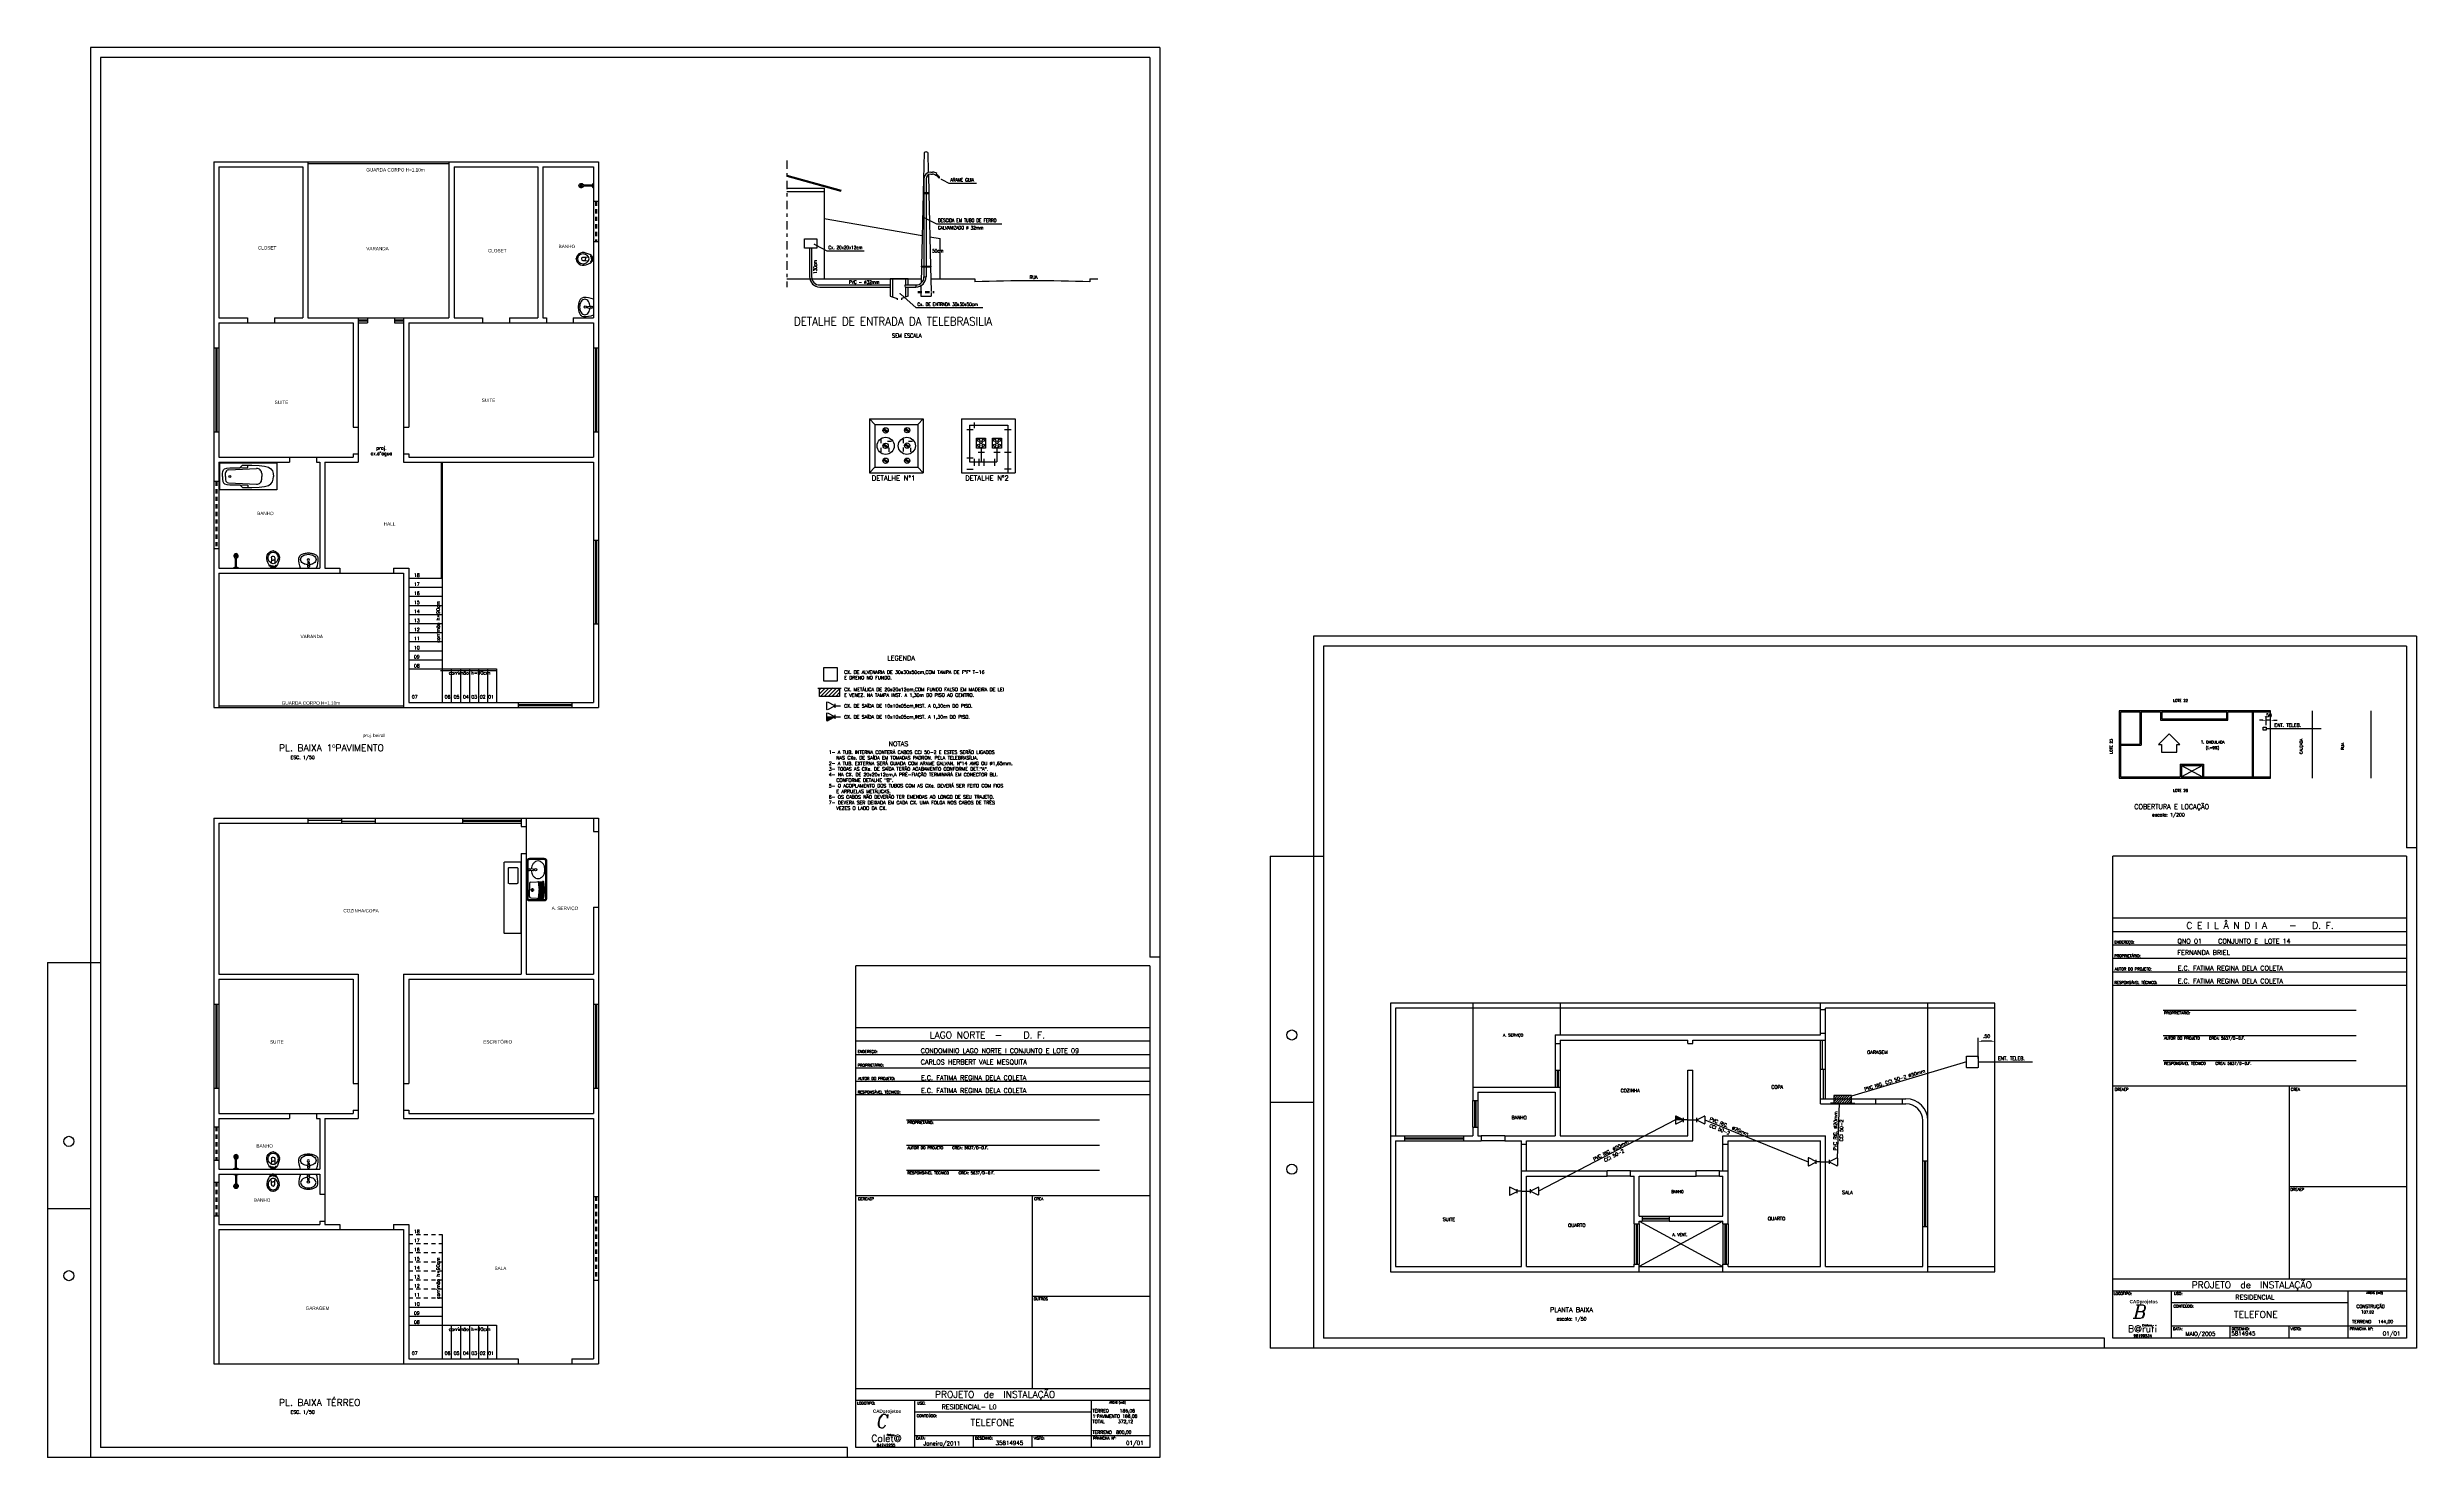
# Model space of a CAD drawing. Extents: x 0 to 70.6, y 0 to 42.
import ezdxf
from ezdxf.enums import TextEntityAlignment as Align

# ---------------------------------------------------------------- set-up
doc = ezdxf.new("R2010")
doc.units = 0
doc.header["$MEASUREMENT"] = 0
doc.linetypes.add('DASHDOT2', pattern=[0.5, 0.25, -0.125, 0, -0.125])
doc.linetypes.add('HIDDEN2', pattern=[0.1875, 0.125, -0.0625])
doc.layers.get('0').update_dxf_attribs({"linetype": 'CONTINUOUS'})
doc.layers.get('DEFPOINTS').update_dxf_attribs({"linetype": 'CONTINUOUS'})
for name, color, linetype in [('1', 1, 'CONTINUOUS'), ('2', 2, 'CONTINUOUS'), ('3', 3, 'CONTINUOUS'), ('5', 5, 'CONTINUOUS'), ('A-DIM', 1, 'CONTINUOUS'), ('ALVENARIA', 7, 'CONTINUOUS'), ('COR', 130, 'CONTINUOUS'), ('COTAS', 1, 'CONTINUOUS'), ('JANELA', 2, 'CONTINUOUS'), ('PENA-1', 3, 'CONTINUOUS'), ('PORTA', 3, 'CONTINUOUS'), ('PORTAS', 2, 'CONTINUOUS'), ('SANITÁRIOS', 2, 'CONTINUOUS'), ('SOLEIRA', 1, 'CONTINUOUS'), ('TELEFONE', 1, 'CONTINUOUS'), ('TEXTOS', 3, 'CONTINUOUS'), ('TXT', 2, 'CONTINUOUS')]:
    doc.layers.add(name, color=color, linetype=linetype)
doc.styles.add('ITALICC', font='italicc')
doc.styles.add('R120', font='', dxfattribs={"width": 0.9})
doc.styles.add('R140', font='ROMANT.SHX', dxfattribs={"height": 0.2})
doc.styles.add('ROMANC', font='romans.shx', dxfattribs={"width": 0.9})
doc.styles.add('ROMANS', font='romans', dxfattribs={"height": 0.1})
doc.styles.add('T20', font='romans.shx', dxfattribs={"height": 0.1})
doc.styles.get('R120').set_extended_font_data('Arial Rounded MT Bold', bold=True)
doc.dimstyles.new('DIMNORMAL', dxfattribs={"dimscale": 0.5, "dimtxt": 0.2, "dimasz": 0.1, "dimexe": 0.1, "dimexo": 0.1, "dimgap": 0.1, "dimtad": 1, "dimzin": 4, "dimdsep": 46, "dimtxsty": 'T20', "dimblk": 'DOT', "dimcen": -0.1, "dimdle": 0.1, "dimclrt": 3, "dimaunit": 1, "dimadec": 0, "dimazin": 0, "dimtfac": 1, "dimtix": 1, "dimtmove": 2, "dimatfit": 3, "dimldrblk": 'DOT', "dimfxl": 0, "dimtolj": 1, "dimtzin": 5, "dimarcsym": 0})

# ---------------------------------------------------------------- blocks, each defined once
blk = doc.blocks.new('12010224')
at = {"layer": 'SANITÁRIOS'}
for p, q in [((0.178, 0.021), (0.046, 0.031)), ((0.178, -0.019), (0.178, 0.021)), ((0.255, 0.23), (0.198, 0.214)), ((0.311, 0.214), (0.255, 0.23)), ((0.348, 0.267), (0.294, 0.285)), ((0.178, -0.019), (0.046, -0.029)), ((0.198, -0.214), (0.255, -0.23)), ((0.255, -0.23), (0.311, -0.214)), ((0.294, -0.285), (0.348, -0.267))]:
    blk.add_line(p, q, dxfattribs=at)
for centre, radius in [((0.046, 0.001), 0.03), ((0.24, 0), 0.0347)]:
    blk.add_circle(centre, radius, dxfattribs=at)
for centre, radius, start, end in [((0.254, -0.316), 0.602, 86.21025, 114.97993), ((0.437, 0), 0.338, 164.31036, 175.4853), ((0.347, 0.025), 0.245, 145.85748, 164.31036), ((0.29, 0.064), 0.176, 121.41717, 145.85748), ((0.219, 0.064), 0.176, 34.14252, 58.58283), ((0.224, 0.103), 0.206, 28.69038, 52.87871), ((0.162, 0.025), 0.245, 15.68964, 34.14252), ((0.073, 0), 0.338, 360, 15.68964), ((0.11, 0.041), 0.335, 12.77224, 28.69038), ((-0.069, 0), 0.519, 360, 12.77224), ((0.254, 0.316), 0.602, 245.02007, 273.78975), ((0.437, 0), 0.338, 184.28809, 195.68964), ((0.347, -0.025), 0.245, 195.68964, 214.14252), ((0.29, -0.064), 0.176, 214.14252, 238.58283), ((0.219, -0.064), 0.176, 301.41717, 325.85748), ((0.224, -0.103), 0.206, 307.12129, 331.30962), ((0.162, -0.025), 0.245, 325.85748, 344.31036), ((0.073, 0), 0.338, 344.31036, 360), ((0.11, -0.041), 0.335, 331.30962, 347.22776), ((-0.069, 0), 0.519, 347.22776, 360)]:
    blk.add_arc(centre, radius, start, end, dxfattribs=at)
blk = doc.blocks.new('12010111')
at = {"layer": 'SANITÁRIOS'}
for p, q in [((0, 0), (0, 0.028)), ((0, 0), (0, -0.028)), ((0.046, 0.031), (0.013, 0.031)), ((0.014, 0), (0.014, 0.028)), ((0.014, 0), (0.014, -0.028)), ((0.019, 0.031), (0.019, 0.062)), ((0.046, 0.05), (0.019, 0.05)), ((0.046, 0), (0.046, 0.089)), ((0.046, 0), (0.046, -0.089)), ((0.076, 0.075), (0.052, 0.075)), ((0.064, 0.063), (0.064, 0.087)), ((0.161, 0.056), (0.159, 0.059)), ((0.223, 0.049), (0.161, 0.056)), ((0.223, 0.049), (0.223, 0)), ((0.301, 0.049), (0.223, 0.049)), ((0.223, -0.049), (0.223, 0)), ((0.046, -0.031), (0.013, -0.031)), ((0.019, -0.031), (0.019, -0.062)), ((0.046, -0.05), (0.019, -0.05)), ((0.076, -0.075), (0.052, -0.075)), ((0.064, -0.063), (0.064, -0.087)), ((0.161, -0.056), (0.159, -0.059)), ((0.223, -0.049), (0.161, -0.056)), ((0.301, -0.049), (0.223, -0.049))]:
    blk.add_line(p, q, dxfattribs=at)
for centre in [(0.064, 0.075), (0.064, -0.075)]:
    blk.add_circle(centre, 0.00682, dxfattribs=at)
for centre, radius, start, end in [((0.007, 0.028), 0.00697, 0.85345, 179.14655), ((0.028, 0.062), 0.00909, 126.16044, 180), ((0.304, -0.315), 0.477, 122.78184, 126.16044), ((0.055, 0.089), 0.00909, 126.34562, 180), ((0.336, -0.294), 0.484, 97.68055, 126.34562), ((0.234, 0), 0.112, 147.32014, 212.67986), ((0.297, -0.04), 0.187, 54.25145, 147.32014), ((0.3, -0.02), 0.208, 36.88883, 100.12143), ((0.301, 0), 0.0486, 0, 90), ((0.301, 0), 0.0486, 270, 0), ((0.313, -0.018), 0.159, 41.32993, 54.25145), ((0.333, 0), 0.132, 318.67007, 41.32993), ((0.327, 0), 0.174, 323.11117, 36.88883), ((0.007, -0.028), 0.00697, 180.85345, 359.14655), ((0.028, -0.062), 0.00909, 180, 233.83956), ((0.304, 0.315), 0.477, 233.83956, 237.21816), ((0.055, -0.089), 0.00909, 180, 233.65438), ((0.336, 0.294), 0.484, 233.65438, 262.31945), ((0.297, 0.04), 0.187, 212.67986, 305.74855), ((0.3, 0.02), 0.208, 259.87857, 323.11117), ((0.313, 0.018), 0.159, 305.74855, 318.67007)]:
    blk.add_arc(centre, radius, start, end, dxfattribs=at)
for p in [(0, 0), (0.501, 0)]:
    blk.add_point(p, dxfattribs=at)
blk = doc.blocks.new('12010321')
at = {"layer": 'SANITÁRIOS'}
for p, q in [((0, 0.065), (0.02, 0.015)), ((0, 0.065), (0, -0.065)), ((0.005, 0.052), (0.005, -0.052)), ((0.02, 0.015), (0.02, -0.015)), ((0.02, 0.015), (0.273, 0.015)), ((0.273, 0.025), (0.31, 0.025)), ((0.273, 0.025), (0.273, -0.025)), ((0.02, -0.015), (0, -0.065)), ((0.02, -0.015), (0.273, -0.015)), ((0.273, -0.025), (0.31, -0.025))]:
    blk.add_line(p, q, dxfattribs=at)
for radius in [0.0474, 0.0174]:
    blk.add_circle((0.35, 0), radius, dxfattribs=at)
blk.add_arc((0.35, 0), 0.0674, 201.78, 158.22, dxfattribs=at)
blk = doc.blocks.new('12010223')
at = {"layer": 'SANITÁRIOS'}
for p, q in [((0.164, 0.015), (0.076, 0.022)), ((0.171, -0.007), (0.171, 0.008)), ((0.164, -0.014), (0.076, -0.021))]:
    blk.add_line(p, q, dxfattribs=at)
for centre, radius in [((0.076, 0), 0.0216), ((0.216, 0), 0.025)]:
    blk.add_circle(centre, radius, dxfattribs=at)
for centre, radius, start, end in [((0.368, 0), 0.25, 162.1552, 175.6669), ((0.32, 0.016), 0.199, 142.1456, 162.1552), ((0.289, 0.039), 0.16, 118.0556, 142.1456), ((0.164, 0.008), 0.0072, 0, 85.6464), ((0.269, 0.076), 0.119, 90, 118.0556), ((0.269, 0.076), 0.119, 61.9444, 90), ((0.25, 0.039), 0.16, 37.8544, 61.9444), ((0.219, 0.016), 0.199, 17.8448, 37.8544), ((0.171, 0), 0.25, 0, 17.8448), ((0.368, 0), 0.25, 184.1121, 197.8448), ((0.32, -0.016), 0.199, 197.8448, 217.8544), ((0.289, -0.039), 0.16, 217.8544, 241.9444), ((0.164, -0.007), 0.0072, 274.3536, 0), ((0.269, -0.076), 0.119, 241.9444, 270), ((0.269, -0.076), 0.119, 270, 298.0556), ((0.25, -0.039), 0.16, 298.0556, 322.1456), ((0.219, -0.016), 0.199, 322.1456, 342.1552), ((0.171, 0), 0.25, 342.1552, 0)]:
    blk.add_arc(centre, radius, start, end, dxfattribs=at)
blk = doc.blocks.new('banheira')
at = {"layer": '1', "color": 2, "linetype": 'ByBlock'}
for p, q in [((0, 0), (0, 1.7)), ((0, 1.7), (0.8, 1.7)), ((0.8, 1.7), (0.8, 0)), ((0.8, 0), (0, 0))]:
    blk.add_line(p, q, dxfattribs=at)
at = {"layer": '1'}
for p, q in [((0.206, 1.444), (0.167, 0.607)), ((0.4, 1.53), (0.296, 1.53)), ((0.4, 1.53), (0.504, 1.53)), ((0.594, 1.444), (0.633, 0.607)), ((0.14, 0.86), (0.067, 0.861)), ((0.15, 1.1), (0.14, 0.86)), ((0.65, 1.1), (0.66, 0.86)), ((0.66, 0.86), (0.733, 0.861)), ((0.317, 0.45), (0.4, 0.45)), ((0.483, 0.45), (0.4, 0.45))]:
    blk.add_line(p, q, dxfattribs=at)
for points in [[(0.4, 1.62), (0.314, 1.619), (0.25, 1.612), (0.204, 1.593), (0.174, 1.555), (0.156, 1.493), (0.148, 1.401), (0.147, 1.272), (0.15, 1.1)], [(0.4, 1.62), (0.486, 1.619), (0.55, 1.612), (0.596, 1.593), (0.626, 1.555), (0.644, 1.493), (0.652, 1.401), (0.653, 1.272), (0.65, 1.1)], [(0.07, 1.02), (0.065, 0.745), (0.074, 0.53), (0.095, 0.369), (0.13, 0.252), (0.178, 0.175), (0.239, 0.128), (0.313, 0.106), (0.4, 0.1)], [(0.15, 1.1), (0.07, 1.02)], [(0.73, 1.02), (0.735, 0.745), (0.726, 0.53), (0.705, 0.369), (0.67, 0.252), (0.622, 0.175), (0.561, 0.128), (0.487, 0.106), (0.4, 0.1)], [(0.65, 1.1), (0.73, 1.02)]]:
    blk.add_lwpolyline(points, dxfattribs=at)
blk.add_circle((0.4, 1.4), 0.03, dxfattribs=at)
for centre, radius, start, end in [((0.296, 1.44), 0.09, 90, 177.34931), ((0.504, 1.44), 0.09, 2.65069, 90), ((0.317, 0.6), 0.15, 177.34931, 270), ((0.483, 0.6), 0.15, 270, 2.65069)]:
    blk.add_arc(centre, radius, start, end, dxfattribs=at)
blk = doc.blocks.new('SETA')
at = {"layer": '1'}
blk.add_lwpolyline([(-0.547, -0.226), (-0.32, -0.226), (-0.32, -0.32), (0, 0), (-0.32, 0.32), (-0.32, 0.226), (-0.547, 0.226)], close=True, dxfattribs=at)
blk = doc.blocks.new('*X149')
at = {"color": 0}
for p, q in [((161.489, -7.764), (161.603, -7.651)), ((161.489, -7.651), (161.489, -7.651)), ((161.509, -7.858), (161.716, -7.651)), ((161.622, -7.858), (161.829, -7.651)), ((161.735, -7.858), (161.942, -7.651)), ((161.848, -7.858), (162.055, -7.651)), ((161.961, -7.858), (162.089, -7.729)), ((161.489, -7.877), (161.509, -7.858)), ((161.579, -7.901), (161.622, -7.858)), ((161.692, -7.901), (161.735, -7.858)), ((161.805, -7.901), (161.848, -7.858)), ((161.918, -7.901), (161.961, -7.858)), ((162.031, -7.901), (162.074, -7.858)), ((162.074, -7.858), (162.089, -7.843))]:
    blk.add_line(p, q, dxfattribs=at)
blk = doc.blocks.new('*X150')
at = {"color": 0}
for p, q in [((4.069, 16.783), (4.179, 16.892)), ((4.069, 16.797), (4.165, 16.892)), ((4.069, 16.811), (4.15, 16.892)), ((4.069, 16.826), (4.136, 16.892)), ((4.069, 16.84), (4.122, 16.892)), ((4.069, 16.854), (4.108, 16.892)), ((4.069, 16.868), (4.094, 16.892)), ((4.069, 16.882), (4.08, 16.892)), ((4.075, 16.775), (4.193, 16.892)), ((4.095, 16.78), (4.207, 16.892)), ((4.123, 16.794), (4.221, 16.892)), ((4.151, 16.808), (4.235, 16.892)), ((4.179, 16.823), (4.249, 16.892)), ((4.208, 16.837), (4.264, 16.892)), ((4.236, 16.851), (4.278, 16.892)), ((4.264, 16.865), (4.292, 16.892)), ((4.293, 16.879), (4.306, 16.892))]:
    blk.add_line(p, q, dxfattribs=at)
blk = doc.blocks.new('DOT')
at = {"layer": 'A-DIM', "color": 0, "linetype": 'ByBlock'}
blk.add_line((-0.5, 0), (-1, 0), dxfattribs=at)
at = {"layer": 'A-DIM', "color": 0, "linetype": 'ByBlock', "const_width": 0.5}
blk.add_lwpolyline([(-0.25, 0, 1), (0.25, 0, 1)], format="xyb", close=True, dxfattribs=at)
blk = doc.blocks.new('*D154')
at = {"layer": 'COTAS', "color": 1, "lineweight": -2}
for p, q in [((65.979, 21.959), (65.879, 21.959)), ((66.079, 21.814), (66.079, 22.059)), ((66.204, 21.959), (66.079, 21.959)), ((66.204, 21.814), (66.204, 22.059)), ((66.304, 21.959), (66.404, 21.959))]:
    blk.add_line(p, q, dxfattribs=at)
at = {"layer": 'COTAS', "color": 1}
for points in [[(65.979, 21.975), (65.979, 21.942), (66.079, 21.959)], [(66.304, 21.975), (66.304, 21.942), (66.204, 21.959)]]:
    blk.add_solid(points, dxfattribs=at)
at = {"layer": 'DEFPOINTS', "color": 0}
for p in [(66.079, 21.959), (66.079, 21.714), (66.204, 21.714)]:
    blk.add_point(p, dxfattribs=at)
at = {"layer": 'COTAS', "color": 3, "insert": (66.142, 22.109), "char_height": 0.1, "attachment_point": 5, "style": 'ROMANS'}
blk.add_mtext('\\A1;.50', dxfattribs=at)
blk = doc.blocks.new('*D155')
at = {"layer": 'COTAS', "color": 1, "lineweight": -2}
for p, q in [((57.502, 11.883), (57.502, 12.499)), ((57.902, 12.399), (57.602, 12.399)), ((58.002, 11.883), (58.002, 12.499))]:
    blk.add_line(p, q, dxfattribs=at)
at = {"layer": 'COTAS', "color": 1}
for points in [[(57.602, 12.416), (57.602, 12.382), (57.502, 12.399)], [(57.902, 12.416), (57.902, 12.382), (58.002, 12.399)]]:
    blk.add_solid(points, dxfattribs=at)
at = {"layer": 'DEFPOINTS', "color": 0}
for p in [(57.502, 12.399), (57.502, 11.783), (58.002, 11.783)]:
    blk.add_point(p, dxfattribs=at)
at = {"layer": 'COTAS', "color": 3, "insert": (57.752, 12.549), "char_height": 0.1, "attachment_point": 5, "style": 'ROMANS'}
blk.add_mtext('\\A1;.50', dxfattribs=at)
blk = doc.blocks.new('*X148')
at = {"color": 0}
for p, q in [((17.819, 9.546), (17.885, 9.612)), ((17.819, 9.404), (17.929, 9.515)), ((17.819, 9.475), (17.859, 9.515)), ((17.859, 9.515), (17.956, 9.612)), ((17.871, 9.386), (18, 9.515)), ((17.929, 9.515), (18.027, 9.612)), ((17.942, 9.386), (18.071, 9.515)), ((18, 9.515), (18.097, 9.612)), ((18.012, 9.386), (18.142, 9.515)), ((18.071, 9.515), (18.168, 9.612)), ((18.083, 9.386), (18.212, 9.515)), ((18.142, 9.515), (18.239, 9.612)), ((18.154, 9.386), (18.283, 9.515)), ((18.212, 9.515), (18.309, 9.612)), ((18.224, 9.386), (18.343, 9.504)), ((18.283, 9.515), (18.343, 9.575)), ((18.295, 9.386), (18.343, 9.433))]:
    blk.add_line(p, q, dxfattribs=at)

msp = doc.modelspace()

# ---------------------------------------------------------------- hatches: boundary and pattern name
at = {"layer": '3'}
msp.add_hatch(color=256, dxfattribs=at).paths.add_polyline_path([(48.5038, 10.1734, 0.5575365), (48.4894, 10.1644), (48.4894, 10.0556), (48.7267, 10.0556), (48.7267, 10.0579, 0.2226361), (48.7215, 10.0646)])

# ---------------------------------------------------------------- linework, layer by layer
at = {"layer": '1'}
for p, q in [((61.7043, 22.2401), (61.7043, 21.2526)), ((62.3168, 22.2401), (61.7043, 22.2401)), ((61.7418, 22.2026), (61.7418, 21.2526)), ((62.3168, 22.2026), (61.7418, 22.2026)), ((64.9043, 22.2401), (62.9668, 22.2401)), ((64.9043, 22.2026), (62.9668, 22.2026)), ((66.2043, 22.2401), (65.7043, 22.2401)), ((66.2043, 22.2026), (65.7043, 22.2026)), ((66.2043, 20.2401), (66.2043, 22.2401)), ((67.4543, 20.2401), (67.4543, 22.2401)), ((69.2043, 20.2401), (69.2043, 22.2401)), ((63.5543, 20.2776), (64.1793, 20.2776)), ((63.5543, 20.2401), (64.1793, 20.2401)), ((65.7043, 20.2776), (66.2043, 20.2776)), ((65.7043, 20.2401), (66.2043, 20.2401)), ((42.4517, 9.8371), (42.4517, 10.6371)), ((42.6017, 10.6371), (42.6017, 9.8371)), ((47.4995, 7.1871), (48.2995, 7.1871)), ((47.2517, 6.9621), (47.2517, 5.7621)), ((47.4017, 6.9621), (47.4017, 5.7621)), ((48.2995, 7.0371), (47.4995, 7.0371)), ((49.9017, 6.9621), (49.9017, 5.7621)), ((50.0517, 6.9621), (50.0517, 5.7621))]:
    msp.add_line(p, q, dxfattribs=at)
for points in [[(13.6315, 17.7475), (14.0715, 17.7475, -0.4142136), (14.1015, 17.7175), (14.1015, 15.6354, -0.4142136), (14.0715, 15.6054), (13.6315, 15.6054, -0.4142136), (13.6015, 15.6354), (13.6015, 17.7175, -0.4142136)], [(14.8765, 16.67), (14.8765, 17.76, 0.4142136), (14.7965, 17.84), (14.3565, 17.84, 0.4142136), (14.2765, 17.76), (14.2765, 16.67, 0.4142136), (14.3565, 16.59), (14.7965, 16.59, 0.4142136)], [(14.8465, 16.67), (14.8465, 17.76, 0.4142136), (14.7965, 17.81), (14.3565, 17.81, 0.4142136), (14.3065, 17.76), (14.3065, 16.67, 0.4142136), (14.3565, 16.62), (14.7965, 16.62, 0.4142136)], [(13.9799, 17.0927), (13.7582, 17.0927, -0.4142136), (13.7282, 17.1227), (13.7282, 17.5464, -0.4142136), (13.7582, 17.5764), (13.9799, 17.5764, -0.4142136), (14.0099, 17.5464), (14.0099, 17.1227, -0.4142136)]]:
    msp.add_lwpolyline(points, format="xyb", close=True, dxfattribs=at)
at = {"layer": '2'}
for p, q in [((4.96, 38.5925), (7.76, 38.5925)), ((4.96, 38.5925), (4.96, 30.5425)), ((5.11, 38.4425), (7.61, 38.4425)), ((5.11, 38.4425), (5.11, 33.9425)), ((7.61, 38.4425), (7.61, 33.9425)), ((7.76, 38.5925), (7.76, 33.9425)), ((7.76, 38.5925), (11.96, 38.5925)), ((7.76, 38.5425), (11.96, 38.5425)), ((11.96, 38.5925), (16.41, 38.5925)), ((11.96, 38.5925), (11.96, 33.9425)), ((12.11, 38.4425), (14.61, 38.4425)), ((12.11, 38.4425), (12.11, 33.9425)), ((14.61, 38.4425), (14.61, 33.9425)), ((14.76, 38.4425), (14.76, 33.9425)), ((14.76, 38.4425), (16.26, 38.4425)), ((16.26, 38.4425), (16.26, 33.9425)), ((16.41, 38.5925), (16.41, 30.5425)), ((16.26, 37.4074), (16.26, 36.2074)), ((16.41, 37.4074), (16.41, 36.2074)), ((5.11, 33.9425), (5.96, 33.9425)), ((5.96, 33.9425), (5.96, 33.7925)), ((6.76, 33.9425), (6.76, 33.7925)), ((6.76, 33.9425), (7.61, 33.9425)), ((7.76, 33.9425), (10.335, 33.9425)), ((9.26, 33.9425), (9.26, 29.8925)), ((10.335, 33.9425), (11.96, 33.9425)), ((10.61, 33.9425), (10.61, 29.8925)), ((12.11, 33.9425), (12.96, 33.9425)), ((12.96, 33.9425), (12.96, 33.7925)), ((13.76, 33.9425), (13.76, 33.7925)), ((13.76, 33.9425), (14.61, 33.9425)), ((14.76, 33.9425), (14.86, 33.9425)), ((14.86, 33.9425), (14.86, 33.7925)), ((15.66, 33.9425), (16.26, 33.9425)), ((15.66, 33.9425), (15.66, 33.7925)), ((5.11, 33.7925), (5.96, 33.7925)), ((5.11, 33.7925), (5.11, 30.5425)), ((5.96, 33.7925), (9.11, 33.7925)), ((9.11, 33.7925), (9.11, 30.6925)), ((9.26, 33.7925), (9.535, 33.7925)), ((10.335, 33.7925), (10.61, 33.7925)), ((10.76, 33.7925), (10.76, 30.6925)), ((10.76, 33.7925), (13.76, 33.7925)), ((13.76, 33.7925), (15.66, 33.7925)), ((15.66, 33.7925), (16.26, 33.7925)), ((16.26, 33.7925), (16.26, 30.5425)), ((5.11, 33.0425), (4.96, 33.0425)), ((16.41, 33.0425), (16.26, 33.0425)), ((4.96, 30.5425), (4.96, 22.3425)), ((5.11, 30.5425), (4.96, 30.5425)), ((5.11, 30.5425), (5.11, 29.7925)), ((9.11, 30.6925), (9.26, 30.6925)), ((10.61, 30.6925), (10.76, 30.6925)), ((16.26, 30.5425), (16.26, 29.7925)), ((16.41, 30.5425), (16.26, 30.5425)), ((16.41, 30.5425), (16.41, 24.8175)), ((5.11, 29.7925), (7.21, 29.7925)), ((5.11, 29.6425), (7.21, 29.6425)), ((5.11, 29.6425), (5.11, 26.4925)), ((7.21, 29.7925), (9.11, 29.7925)), ((7.21, 29.7925), (7.21, 29.6425)), ((8.01, 29.7925), (8.01, 29.6425)), ((8.01, 29.6425), (8.11, 29.6425)), ((8.11, 29.6425), (8.11, 26.4925)), ((8.26, 29.6425), (8.26, 26.4925)), ((8.26, 29.6425), (9.26, 29.6425)), ((9.11, 29.8925), (9.26, 29.8925)), ((9.11, 29.8925), (9.11, 29.7925)), ((9.26, 29.8925), (9.26, 29.6425)), ((10.61, 29.8925), (10.76, 29.8925)), ((10.61, 29.8925), (10.61, 29.6425)), ((10.61, 29.6425), (16.26, 29.6425)), ((10.76, 29.8925), (10.76, 29.7925)), ((10.76, 29.7925), (16.26, 29.7925)), ((11.725, 29.6425), (11.725, 26.1925)), ((11.76, 29.6425), (11.76, 26.1925)), ((16.26, 29.6425), (16.26, 24.8175)), ((4.96, 29.0675), (4.96, 27.0675)), ((5.11, 29.0675), (5.11, 27.0675)), ((16.41, 27.3175), (16.26, 27.3175)), ((5.11, 26.4925), (8.11, 26.4925)), ((5.11, 26.3425), (5.11, 22.3425)), ((5.11, 26.3425), (8.71, 26.3425)), ((8.26, 26.4925), (8.71, 26.4925)), ((8.71, 26.4925), (8.71, 26.3425)), ((8.71, 26.3425), (10.61, 26.3425)), ((10.31, 26.4925), (10.76, 26.4925)), ((10.31, 26.4925), (10.31, 26.3425)), ((10.61, 26.3425), (10.61, 22.3425)), ((10.76, 26.4925), (10.76, 22.4925)), ((10.76, 26.1925), (11.76, 26.1925)), ((11.76, 26.1925), (11.76, 22.4925)), ((10.76, 25.9225), (11.76, 25.9225)), ((10.76, 25.6525), (11.76, 25.6525)), ((10.76, 25.3825), (11.76, 25.3825)), ((10.76, 25.1125), (11.76, 25.1125)), ((10.76, 24.8425), (11.76, 24.8425)), ((16.41, 24.8175), (16.26, 24.8175)), ((16.26, 24.8175), (16.26, 22.4925)), ((16.41, 24.8175), (16.41, 22.3425)), ((10.76, 24.5725), (11.76, 24.5725)), ((10.76, 24.3025), (11.76, 24.3025)), ((10.76, 24.0325), (11.76, 24.0325)), ((10.76, 23.7625), (11.76, 23.7625)), ((10.76, 23.4925), (13.38, 23.4925)), ((11.71, 23.4425), (13.38, 23.4425)), ((12.03, 23.4925), (12.03, 22.4925)), ((12.3, 23.4925), (12.3, 22.4925)), ((12.57, 23.4925), (12.57, 22.4925)), ((12.84, 23.4925), (12.84, 22.4925)), ((13.11, 23.4925), (13.11, 22.4925)), ((13.38, 23.4925), (13.38, 22.4925)), ((4.96, 22.3425), (5.11, 22.3425)), ((5.11, 22.3925), (10.61, 22.3925)), ((5.11, 22.3425), (10.61, 22.3425)), ((10.61, 22.3425), (14.02, 22.3425)), ((10.76, 22.4925), (13.38, 22.4925)), ((13.38, 22.4925), (14.02, 22.4925)), ((14.02, 22.4925), (14.02, 22.3425)), ((14.02, 22.4925), (16.26, 22.4925)), ((14.02, 22.3425), (16.41, 22.3425)), ((15.62, 22.4925), (15.62, 22.3425)), ((4.96, 19.0454), (4.96, 10.9954)), ((4.96, 19.0454), (8.76, 19.0454)), ((5.11, 18.8954), (5.11, 14.3954)), ((5.11, 18.8954), (8.76, 18.8954)), ((7.76, 19.0454), (7.76, 18.8954)), ((7.76, 19.0454), (7.76, 18.8954)), ((8.76, 19.0454), (14.11, 19.0454)), ((8.76, 18.8954), (14.11, 18.8954)), ((9.76, 19.0454), (9.76, 18.8954)), ((12.36, 19.0454), (12.36, 18.8954)), ((12.36, 19.0454), (12.36, 18.8954)), ((14.11, 19.0454), (14.11, 18.7954)), ((14.11, 19.0454), (14.26, 19.0454)), ((14.11, 18.7954), (14.26, 18.7954)), ((14.26, 19.0454), (14.26, 18.7954)), ((14.26, 19.0454), (16.26, 19.0454)), ((14.26, 18.7954), (14.26, 14.3954)), ((16.26, 19.0454), (16.26, 18.6454)), ((16.26, 19.0454), (16.41, 19.0454)), ((16.26, 18.6454), (16.41, 18.6454)), ((16.41, 19.0454), (16.41, 18.6454)), ((16.41, 18.6454), (16.41, 16.3954)), ((14.11, 17.9954), (14.26, 17.9954)), ((14.11, 17.9954), (14.11, 14.3954)), ((16.26, 16.3954), (16.26, 14.3954)), ((16.26, 16.3954), (16.41, 16.3954)), ((16.41, 16.3954), (16.41, 10.9954)), ((5.11, 14.3954), (9.26, 14.3954)), ((5.11, 14.2454), (9.11, 14.2454)), ((5.11, 14.2454), (5.11, 10.9954)), ((9.11, 14.2454), (9.11, 11.1454)), ((9.26, 14.3954), (9.26, 10.3454)), ((10.61, 14.3954), (10.61, 10.3454)), ((10.61, 14.3954), (14.11, 14.3954)), ((10.76, 14.2454), (10.76, 11.1454)), ((10.76, 14.2454), (16.26, 14.2454)), ((14.26, 14.3954), (16.26, 14.3954)), ((16.26, 14.2454), (16.26, 10.9954)), ((5.11, 13.4954), (4.96, 13.4954)), ((16.41, 13.4954), (16.26, 13.4954)), ((5.11, 10.9954), (4.96, 10.9954)), ((4.96, 10.9954), (4.96, 9.8454)), ((5.11, 10.9954), (5.11, 10.2454)), ((9.11, 11.1454), (9.26, 11.1454)), ((10.61, 11.1454), (10.76, 11.1454)), ((16.41, 10.9954), (16.26, 10.9954)), ((16.26, 10.9954), (16.26, 10.2454)), ((16.41, 10.9954), (16.41, 2.7954)), ((5.11, 10.2454), (7.21, 10.2454)), ((5.11, 10.0954), (7.21, 10.0954)), ((5.11, 10.0954), (5.11, 9.8454)), ((7.21, 10.2454), (7.21, 10.0954)), ((7.21, 10.2454), (9.11, 10.2454)), ((8.01, 10.2454), (8.01, 10.0954)), ((8.01, 10.0954), (8.11, 10.0954)), ((8.11, 10.0954), (8.11, 8.5954)), ((8.26, 10.0954), (8.26, 7.0454)), ((8.26, 10.0954), (9.26, 10.0954)), ((9.11, 10.3454), (9.26, 10.3454)), ((9.11, 10.3454), (9.11, 10.2454)), ((9.26, 10.3454), (9.26, 10.0954)), ((10.61, 10.3454), (10.76, 10.3454)), ((10.61, 10.3454), (10.61, 10.0954)), ((10.61, 10.0954), (16.26, 10.0954)), ((10.76, 10.3454), (10.76, 10.2454)), ((10.76, 10.2454), (16.26, 10.2454)), ((16.26, 10.0954), (16.26, 2.9454)), ((4.96, 9.8454), (4.96, 8.8454)), ((5.11, 9.8454), (5.11, 8.8454)), ((4.96, 8.8454), (4.96, 8.1954)), ((5.11, 8.8454), (5.11, 8.5954)), ((5.11, 8.5954), (8.11, 8.5954)), ((4.96, 8.1954), (4.96, 7.1954)), ((5.11, 8.4454), (8.11, 8.4454)), ((5.11, 8.4454), (5.11, 8.1954)), ((5.11, 8.1954), (5.11, 7.1954)), ((8.11, 8.4454), (8.11, 7.8454)), ((8.11, 7.8454), (8.26, 7.8454)), ((4.96, 7.1954), (4.96, 2.7954)), ((5.11, 7.1954), (5.11, 6.9454)), ((5.11, 6.9454), (8.11, 6.9454)), ((5.11, 6.7954), (8.71, 6.7954)), ((5.11, 6.7954), (5.11, 2.7954)), ((8.11, 7.0454), (8.26, 7.0454)), ((8.11, 7.0454), (8.11, 6.9454)), ((8.26, 7.0454), (8.26, 6.9454)), ((8.26, 6.9454), (8.71, 6.9454)), ((8.71, 6.9454), (8.71, 6.7954)), ((8.71, 6.7954), (10.61, 6.7954)), ((10.31, 6.9454), (10.31, 6.7954)), ((10.31, 6.9454), (10.76, 6.9454)), ((10.61, 6.7954), (10.61, 2.7954)), ((10.76, 6.9454), (10.76, 2.9454)), ((11.76, 6.6454), (11.76, 2.9454)), ((10.76, 4.4854), (11.76, 4.4854)), ((10.76, 4.2154), (11.76, 4.2154)), ((10.76, 3.9454), (13.38, 3.9454)), ((12.03, 3.9454), (12.03, 2.9454)), ((12.3, 3.9454), (12.3, 2.9454)), ((12.57, 3.9454), (12.57, 2.9454)), ((12.84, 3.9454), (12.84, 2.9454)), ((13.11, 3.9454), (13.11, 2.9454)), ((13.38, 3.9454), (13.38, 2.9454)), ((10.76, 2.9454), (13.38, 2.9454)), ((13.38, 2.9454), (14.02, 2.9454)), ((14.02, 2.9454), (14.02, 2.7954)), ((15.62, 2.9454), (15.62, 2.7954)), ((15.62, 2.9454), (16.26, 2.9454)), ((4.96, 2.7954), (5.11, 2.7954)), ((5.11, 2.7954), (10.61, 2.7954)), ((10.61, 2.7954), (15.62, 2.7954)), ((15.62, 2.7954), (16.41, 2.7954))]:
    msp.add_line(p, q, dxfattribs=at)
at = {"layer": '2', "linetype": 'HIDDEN2'}
for p, q in [((10.76, 6.6454), (11.76, 6.6454)), ((10.76, 6.3754), (11.76, 6.3754)), ((10.76, 6.1054), (11.76, 6.1054)), ((10.76, 5.8354), (11.76, 5.8354)), ((10.76, 5.5654), (11.76, 5.5654)), ((10.76, 5.2954), (11.76, 5.2954)), ((10.76, 5.0254), (11.76, 5.0254)), ((10.76, 4.7554), (11.76, 4.7554))]:
    msp.add_line(p, q, dxfattribs=at)
at = {"layer": '3', "linetype": 'HIDDEN2'}
for p, q in [((16.41, 37.4074), (16.26, 37.4074)), ((16.32, 37.4074), (16.32, 36.2074)), ((16.35, 37.4074), (16.35, 36.2074)), ((16.41, 36.2074), (16.26, 36.2074)), ((5.11, 29.0675), (4.96, 29.0675)), ((5.02, 29.0675), (5.02, 27.0675)), ((5.05, 29.0675), (5.05, 27.0675)), ((5.11, 27.0675), (4.96, 27.0675)), ((5.11, 9.8454), (4.96, 9.8454)), ((5.02, 9.8454), (5.02, 8.8454)), ((5.05, 9.8454), (5.05, 8.8454)), ((5.11, 8.8454), (4.96, 8.8454)), ((5.11, 8.1954), (4.96, 8.1954)), ((5.02, 8.1954), (5.02, 7.1954)), ((5.05, 8.1954), (5.05, 7.1954)), ((16.41, 7.7704), (16.26, 7.7704)), ((16.32, 7.7704), (16.32, 5.2704)), ((16.35, 7.7704), (16.35, 5.2704)), ((5.11, 7.1954), (4.96, 7.1954)), ((16.41, 5.2704), (16.26, 5.2704))]:
    msp.add_line(p, q, dxfattribs=at)
at = {"layer": '3'}
for p, q in [((9.26, 33.8825), (9.535, 33.8825)), ((9.535, 33.9425), (9.535, 33.7925)), ((10.335, 33.9425), (10.335, 33.7925)), ((10.335, 33.8825), (10.61, 33.8825)), ((9.26, 33.8525), (9.535, 33.8525)), ((10.335, 33.8525), (10.61, 33.8525)), ((14.02, 22.4325), (15.62, 22.4325)), ((14.02, 22.4025), (15.62, 22.4025)), ((7.76, 18.9854), (8.76, 18.9854)), ((8.76, 19.0454), (8.76, 18.8954)), ((8.76, 18.9554), (9.76, 18.9554)), ((12.36, 18.9854), (14.11, 18.9854)), ((12.36, 18.9554), (14.11, 18.9554)), ((52.8617, 11.5621), (52.8617, 12.4371)), ((52.9517, 11.5621), (52.8017, 11.5621)), ((52.8917, 10.6871), (52.8917, 11.5621)), ((42.5117, 9.8371), (42.5117, 10.6371)), ((42.5417, 10.6371), (42.5417, 9.8371)), ((48.4894, 10.0556), (44.4073, 7.9376)), ((49.3573, 10.0556), (52.4394, 8.811)), ((53.3073, 8.9198), (53.3761, 10.5582)), ((47.4995, 7.1271), (48.2995, 7.1271)), ((48.2995, 7.0971), (47.4995, 7.0971)), ((47.3117, 6.9621), (47.3117, 5.7621)), ((47.3417, 6.9621), (47.3417, 5.7621)), ((49.9617, 6.9621), (49.9617, 5.7621)), ((49.9917, 6.9621), (49.9917, 5.7621))]:
    msp.add_line(p, q, dxfattribs=at)
at = {"layer": '3', "linetype": 'Continuous'}
for p, q in [((5.02, 33.0425), (5.02, 30.5425)), ((5.05, 33.0425), (5.05, 30.5425)), ((16.32, 33.0425), (16.32, 30.5425)), ((16.35, 33.0425), (16.35, 30.5425)), ((16.32, 27.3175), (16.32, 24.8175)), ((16.35, 27.3175), (16.35, 24.8175)), ((5.02, 13.4954), (5.02, 10.9954)), ((5.05, 13.4954), (5.05, 10.9954)), ((16.32, 13.4954), (16.32, 10.9954)), ((16.35, 13.4954), (16.35, 10.9954))]:
    msp.add_line(p, q, dxfattribs=at)
at = {"layer": 'ALVENARIA'}
for p, q in [((1.5847, 41.7), (1.5847, 0.3)), ((32.8315, 41.7), (1.5847, 41.7)), ((32.8315, 41.7), (32.8315, 14.9)), ((22.0208, 35.1068), (26.022, 35.1068)), ((26.3121, 35.1068), (27.6204, 35.1068)), ((27.6204, 35.1068), (27.6204, 35.0147)), ((31.0481, 35.1068), (31.2837, 35.1068)), ((31.0481, 35.1068), (31.0481, 35.0147)), ((70.2591, 24.1623), (38.0038, 24.1623)), ((38.0038, 24.1623), (38.0038, 3.5622)), ((70.2591, 24.1623), (70.2591, 18.1622)), ((70.5591, 18.1622), (70.2591, 18.1622)), ((70.2591, 16.0622), (61.5091, 16.0622)), ((61.5091, 14.0622), (61.5091, 16.0622)), ((70.2591, 16.0622), (70.2591, 14.0622)), ((33.1315, 14.9), (32.8315, 14.9)), ((70.2591, 14.0622), (61.5091, 14.0622)), ((32.8315, 12.8), (24.0815, 12.8)), ((24.0815, 10.8), (24.0815, 12.8)), ((32.8315, 12.8), (32.8315, 10.8)), ((32.8315, 10.8), (24.0815, 10.8)), ((70.2591, 5.3122), (61.5091, 5.3122)), ((61.5091, 3.5622), (61.5091, 5.3122)), ((70.2591, 5.3122), (70.2591, 3.5622)), ((61.2591, 3.5622), (38.0038, 3.5622)), ((61.2591, 3.2622), (61.2591, 3.5622)), ((70.2591, 3.5622), (61.5091, 3.5622)), ((24.0815, 0.3), (24.0815, 2.05)), ((32.8315, 2.05), (24.0815, 2.05)), ((32.8315, 2.05), (32.8315, 0.3)), ((23.8315, 0.3), (1.5847, 0.3)), ((23.8315, 0), (23.8315, 0.3)), ((32.8315, 0.3), (24.0815, 0.3))]:
    msp.add_line(p, q, dxfattribs=at)
msp.add_arc((29.3342, -5.2574), 40.3085, 87.563126, 92.436874, dxfattribs=at)
at = {"layer": 'COTAS'}
for p, q in [((1.2847, 42), (1.2847, 0)), ((33.1315, 42), (1.2847, 42)), ((33.1315, 42), (33.1315, 0)), ((70.5591, 24.4623), (37.7038, 24.4623)), ((37.7038, 24.4623), (37.7038, 3.2622)), ((70.5591, 24.4623), (70.5591, 3.2622)), ((36.4191, 17.9122), (36.4191, 3.2622)), ((36.4191, 17.9122), (38.0038, 17.9122)), ((61.5091, 16.0622), (61.5091, 17.9122)), ((70.2591, 17.9122), (61.5091, 17.9122)), ((70.2591, 17.9122), (70.2591, 16.0622)), ((70.2591, 15.6622), (61.5091, 15.6622)), ((70.2591, 15.2622), (61.5091, 15.2622)), ((70.2591, 14.8622), (61.5091, 14.8622)), ((0, 14.7438), (0, 0)), ((0, 14.7438), (1.5847, 14.7438)), ((24.0815, 12.8), (24.0815, 14.65)), ((32.8315, 14.65), (24.0815, 14.65)), ((32.8315, 14.65), (32.8315, 12.8)), ((70.2591, 14.4622), (61.5091, 14.4622)), ((61.5091, 5.3122), (61.5091, 14.0622)), ((70.2591, 14.0622), (70.2591, 5.3122)), ((68.7591, 13.3122), (63.0091, 13.3122)), ((32.8315, 12.4), (24.0815, 12.4)), ((32.8315, 12), (24.0815, 12)), ((68.7591, 12.5622), (63.0091, 12.5622)), ((32.8315, 11.6), (24.0815, 11.6)), ((68.7591, 11.8122), (63.0091, 11.8122)), ((32.8315, 11.2), (24.0815, 11.2)), ((24.0815, 2.05), (24.0815, 10.8)), ((32.8315, 10.8), (32.8315, 2.05)), ((36.4191, 10.5872), (37.7038, 10.5872)), ((70.2591, 11.0622), (61.5091, 11.0622)), ((66.7591, 11.0622), (66.7591, 5.3122)), ((31.3315, 10.05), (25.5815, 10.05)), ((31.3315, 9.3), (25.5815, 9.3)), ((31.3315, 8.55), (25.5815, 8.55)), ((32.8315, 7.8), (24.0815, 7.8)), ((29.3315, 7.8), (29.3315, 2.05)), ((70.2591, 8.0622), (66.7591, 8.0622)), ((0, 7.4188), (1.2847, 7.4188)), ((70.2591, 4.9622), (61.5091, 4.9622)), ((63.2591, 4.6122), (63.2591, 4.9622)), ((68.5091, 4.9622), (68.5091, 4.6122)), ((32.8315, 4.8), (29.3315, 4.8)), ((63.2591, 3.5622), (63.2591, 3.9122)), ((65.0091, 3.5622), (65.0091, 3.9122)), ((66.7591, 3.5622), (66.7591, 3.9122)), ((70.2591, 3.9122), (68.5091, 3.9122)), ((68.5091, 3.9122), (68.5091, 3.5622)), ((70.5591, 3.2622), (36.4191, 3.2622)), ((32.8315, 1.7), (24.0815, 1.7)), ((25.8315, 1.35), (25.8315, 1.7)), ((31.0815, 1.7), (31.0815, 1.35)), ((33.1315, 0), (0, 0)), ((25.8315, 0.3), (25.8315, 0.65)), ((27.5815, 0.3), (27.5815, 0.65)), ((29.3315, 0.3), (29.3315, 0.65)), ((32.8315, 0.65), (31.0815, 0.65)), ((31.0815, 0.65), (31.0815, 0.3))]:
    msp.add_line(p, q, dxfattribs=at)
for centre in [(37.0614, 12.5872), (0.6424, 9.4188), (37.0614, 8.5872), (0.6424, 5.4188)]:
    msp.add_circle(centre, 0.15, dxfattribs=at)
at = {"layer": 'JANELA'}
for p, q in [((62.3168, 22.2401), (62.3168, 21.2526)), ((62.9668, 22.2401), (62.3168, 22.2401)), ((62.3543, 22.2026), (62.3543, 21.2151)), ((62.9293, 22.2026), (62.3543, 22.2026)), ((62.9293, 22.2026), (62.9293, 21.9651)), ((62.9293, 21.9651), (64.9418, 21.9651)), ((62.9668, 22.2401), (62.9668, 22.0026)), ((62.9668, 22.0026), (64.9043, 22.0026)), ((65.7043, 22.2401), (64.9043, 22.2401)), ((64.9043, 22.0026), (64.9043, 22.2401)), ((65.6668, 22.2026), (64.9418, 22.2026)), ((64.9418, 21.9651), (64.9418, 22.2026)), ((65.6668, 20.2776), (65.6668, 22.2026)), ((65.7043, 20.2401), (65.7043, 22.2401)), ((61.7043, 21.2526), (61.7043, 20.2401)), ((61.7043, 21.2526), (62.3168, 21.2526)), ((61.7418, 21.2151), (61.7418, 20.2776)), ((61.7418, 21.2151), (62.3543, 21.2151)), ((63.5168, 20.6526), (64.2168, 20.6526)), ((63.5168, 20.6526), (63.5168, 20.2776)), ((63.5543, 20.6151), (64.1793, 20.6151)), ((63.5543, 20.6151), (63.5543, 20.2401)), ((64.1793, 20.6151), (64.1793, 20.2401)), ((64.2168, 20.6526), (64.2168, 20.2776)), ((61.7043, 20.2401), (63.5543, 20.2401)), ((61.7418, 20.2776), (63.5168, 20.2776)), ((64.1793, 20.2401), (65.7043, 20.2401)), ((64.2168, 20.2776), (65.6668, 20.2776)), ((42.4517, 13.5371), (42.4517, 13.3871)), ((45.0517, 13.5371), (42.4517, 13.5371)), ((45.0517, 13.5371), (45.0517, 13.3871)), ((52.8017, 13.3371), (52.8017, 13.5371)), ((56.0017, 13.5371), (52.8017, 13.5371)), ((56.0017, 13.3871), (56.0017, 13.5371)), ((45.0517, 13.3871), (42.4517, 13.3871)), ((52.9517, 13.3371), (52.8017, 13.3371)), ((56.0017, 13.3871), (52.9517, 13.3871)), ((52.9517, 13.3371), (52.9517, 13.3871)), ((44.9017, 12.5871), (52.8017, 12.5871)), ((44.9017, 12.5871), (44.9017, 12.3371)), ((44.9017, 12.3371), (45.0517, 12.3371)), ((45.0517, 12.4371), (48.8517, 12.4371)), ((45.0517, 12.4371), (45.0517, 12.3371)), ((48.8517, 12.3371), (48.8517, 12.4371)), ((48.8517, 12.3371), (49.0017, 12.3371)), ((49.0017, 12.4371), (52.9517, 12.4371)), ((49.0017, 12.3371), (49.0017, 12.4371)), ((52.8017, 12.6371), (52.9517, 12.6371)), ((52.8017, 12.5871), (52.8017, 12.6371)), ((52.9517, 12.4371), (52.9517, 12.6371)), ((48.8517, 9.5871), (48.8517, 11.5371)), ((48.8517, 11.5371), (49.0017, 11.5371)), ((49.0017, 9.4371), (49.0017, 11.5371)), ((42.4517, 11.0371), (45.0517, 11.0371)), ((42.4517, 11.0371), (42.4517, 10.6371)), ((42.4517, 10.6371), (42.6017, 10.6371)), ((42.6017, 10.8871), (42.6017, 10.6371)), ((42.6017, 10.8871), (44.9017, 10.8871)), ((44.9017, 10.8871), (44.9017, 9.5871)), ((45.0517, 11.0371), (45.0517, 9.5871)), ((52.8017, 10.6871), (54.4517, 10.6871)), ((52.8017, 10.5371), (52.8017, 10.6871)), ((54.4517, 10.5371), (54.4517, 10.6871)), ((55.2517, 10.5371), (55.2517, 10.6871)), ((55.2517, 10.6871), (55.3517, 10.6871)), ((52.8017, 10.5371), (54.4517, 10.5371)), ((55.2517, 10.5371), (55.3517, 10.5371)), ((55.8517, 8.8421), (55.8517, 10.0371)), ((56.0017, 8.8421), (56.0017, 10.0371)), ((40.0017, 9.5871), (40.4167, 9.5871)), ((40.0017, 9.5871), (40.0017, 5.5371)), ((40.1517, 9.4371), (40.4167, 9.4371)), ((40.1517, 9.4371), (40.1517, 5.6871)), ((40.4167, 9.5871), (42.1767, 9.5871)), ((40.4167, 9.5871), (40.4167, 9.4371)), ((40.4167, 9.4371), (42.1767, 9.4371)), ((42.1767, 9.5871), (42.1767, 9.4371)), ((42.1767, 9.5871), (42.4517, 9.5871)), ((42.1767, 9.4371), (42.7017, 9.4371)), ((42.4517, 9.8371), (42.6017, 9.8371)), ((42.4517, 9.8371), (42.4517, 9.5871)), ((42.6017, 9.8371), (42.6017, 9.5871)), ((42.6017, 9.5871), (42.7017, 9.5871)), ((42.7017, 9.5871), (42.7017, 9.4371)), ((43.4017, 9.5871), (43.4017, 9.4371)), ((43.4017, 9.5871), (44.9017, 9.5871)), ((43.4017, 9.4371), (43.9017, 9.4371)), ((43.9017, 9.3371), (43.9017, 9.4371)), ((43.9017, 9.3371), (44.0517, 9.3371)), ((44.0517, 9.4371), (49.0017, 9.4371)), ((44.0517, 9.3371), (44.0517, 9.4371)), ((45.0517, 9.5871), (48.8517, 9.5871)), ((49.9017, 9.3371), (49.9017, 9.5871)), ((49.9017, 9.5871), (52.9517, 9.5871)), ((49.9017, 9.3371), (50.0517, 9.3371)), ((50.0517, 9.4371), (52.8017, 9.4371)), ((50.0517, 9.3371), (50.0517, 9.4371)), ((52.8017, 5.6871), (52.8017, 9.4371)), ((52.9517, 5.6871), (52.9517, 9.5871)), ((43.9017, 8.5371), (46.4517, 8.5371)), ((43.9017, 5.6871), (43.9017, 8.5371)), ((46.4517, 8.3871), (46.4517, 8.5371)), ((47.1517, 8.3871), (47.1517, 8.5371)), ((47.1517, 8.5371), (49.1017, 8.5371)), ((49.1017, 8.3871), (49.1017, 8.5371)), ((49.8017, 8.3871), (49.8017, 8.5371)), ((49.8017, 8.5371), (49.9017, 8.5371)), ((49.9017, 8.5371), (50.0517, 8.5371)), ((50.0517, 7.0371), (50.0517, 8.5371)), ((55.8517, 6.8821), (55.8517, 8.8421)), ((55.8517, 8.8421), (56.0017, 8.8421)), ((56.0017, 6.8821), (56.0017, 8.8421)), ((44.0517, 8.3871), (46.4517, 8.3871)), ((44.0517, 5.6871), (44.0517, 8.3871)), ((47.1517, 8.3871), (47.2517, 8.3871)), ((47.2517, 7.0371), (47.2517, 8.3871)), ((47.4017, 7.1871), (47.4017, 8.3871)), ((47.4017, 8.3871), (49.1017, 8.3871)), ((49.8017, 8.3871), (49.9017, 8.3871)), ((49.9017, 7.1871), (49.9017, 8.3871)), ((47.4017, 7.1871), (47.4995, 7.1871)), ((47.4995, 7.1871), (47.4995, 7.0371)), ((48.2995, 7.1871), (48.2995, 7.0371)), ((48.2995, 7.1871), (49.9017, 7.1871)), ((47.2517, 6.9621), (47.2517, 7.0371)), ((47.2517, 6.9621), (47.4017, 6.9621)), ((47.4017, 7.0371), (47.4995, 7.0371)), ((47.4017, 6.9621), (47.4017, 7.0371)), ((48.2995, 7.0371), (49.9017, 7.0371)), ((49.9017, 6.9621), (49.9017, 7.0371)), ((49.9017, 6.9621), (50.0517, 6.9621)), ((50.0517, 6.9621), (50.0517, 7.0371)), ((55.8517, 5.6871), (55.8517, 6.8821)), ((55.8517, 6.8821), (56.0017, 6.8821)), ((56.0017, 5.5371), (56.0017, 6.8821)), ((40.1517, 5.6871), (43.9017, 5.6871)), ((44.0517, 5.6871), (47.2517, 5.6871)), ((47.2517, 5.6871), (47.2517, 5.7621)), ((47.2517, 5.7621), (47.4017, 5.7621)), ((47.4017, 5.6871), (47.4017, 5.7621)), ((47.4017, 5.5371), (47.4017, 5.6871)), ((49.9017, 5.6871), (49.9017, 5.7621)), ((49.9017, 5.7621), (50.0517, 5.7621)), ((49.9017, 5.5371), (49.9017, 5.6871)), ((50.0517, 5.6871), (50.0517, 5.7621)), ((50.0517, 5.6871), (52.8017, 5.6871)), ((52.9517, 5.6871), (55.8517, 5.6871)), ((40.0017, 5.5371), (47.4017, 5.5371)), ((49.9017, 5.5371), (56.0017, 5.5371))]:
    msp.add_line(p, q, dxfattribs=at)
at = {"layer": 'JANELA', "color": 3}
for p, q in [((40.4167, 9.5271), (42.1767, 9.5271)), ((40.4167, 9.4971), (42.1767, 9.4971)), ((55.9117, 6.8821), (55.9117, 8.8421)), ((55.9417, 6.8821), (55.9417, 8.8421))]:
    msp.add_line(p, q, dxfattribs=at)
at = {"layer": 'JANELA'}
for radius in [0.65, 0.5]:
    msp.add_arc((55.3517, 10.0371), radius, 0, 90, dxfattribs=at)
at = {"layer": 'PENA-1', "color": 1}
for p, q in [((26.6564, 38.0543), (26.8423, 37.9511)), ((26.8423, 37.9511), (26.8823, 37.9511)), ((26.8823, 37.9511), (27.6733, 37.9511)), ((26.1663, 36.9033), (26.4742, 36.7495)), ((26.4742, 36.7495), (26.5142, 36.7495)), ((26.5142, 36.7495), (28.4251, 36.7495)), ((22.877, 36.1177), (23.2098, 35.9403)), ((23.2098, 35.9403), (23.2498, 35.9403)), ((23.2498, 35.9403), (24.3215, 35.9403)), ((25.4241, 34.6386), (25.8606, 34.2484)), ((25.8606, 34.2484), (25.9006, 34.2484)), ((25.9006, 34.2484), (27.8572, 34.2484))]:
    msp.add_line(p, q, dxfattribs=at)
at = {"layer": 'PORTA'}
for p, q in [((44.9617, 11.5371), (44.9617, 11.0371)), ((44.9917, 11.5371), (44.9917, 11.0371))]:
    msp.add_line(p, q, dxfattribs=at)
at = {"layer": 'PORTAS'}
for p, q in [((40.0017, 13.5371), (40.0017, 9.5871)), ((42.4517, 13.5371), (40.0017, 13.5371)), ((52.8017, 13.5371), (45.0517, 13.5371)), ((58.0017, 13.5371), (56.0017, 13.5371)), ((58.0017, 5.5371), (58.0017, 13.5371)), ((40.1517, 13.3871), (40.1517, 9.5871)), ((42.4517, 13.3871), (40.1517, 13.3871)), ((42.4517, 13.3871), (42.4517, 11.0371)), ((52.8017, 13.3871), (45.0517, 13.3871)), ((45.0517, 13.3871), (45.0517, 12.5871)), ((58.0017, 13.3871), (56.0017, 13.3871)), ((56.0017, 10.0371), (56.0017, 13.3871)), ((47.4017, 5.6871), (49.9017, 5.6871)), ((56.0017, 5.6871), (58.0017, 5.6871)), ((47.4017, 5.5371), (49.9017, 5.5371)), ((56.0017, 5.5371), (58.0017, 5.5371)), ((68.5091, 4.6122), (63.2591, 4.6122)), ((63.2591, 3.9122), (63.2591, 4.6122)), ((68.5091, 4.6122), (68.5091, 3.9122)), ((68.5091, 3.9122), (63.2591, 3.9122)), ((25.8315, 0.65), (25.8315, 1.35)), ((31.0815, 1.35), (25.8315, 1.35)), ((31.0815, 1.35), (31.0815, 0.65)), ((31.0815, 0.65), (25.8315, 0.65))]:
    msp.add_line(p, q, dxfattribs=at)
at = {"layer": 'SANITÁRIOS'}
for p, q in [((14.3613, 17.1075), (14.3613, 16.9075)), ((14.3613, 17.1075), (14.3613, 16.9075)), ((14.3943, 17.1425), (14.7438, 17.1624)), ((14.3943, 17.1425), (14.7438, 17.1624)), ((14.4425, 16.96), (14.4425, 16.9075)), ((14.4425, 16.96), (14.4425, 16.9075)), ((14.6448, 16.95), (14.6448, 16.9075)), ((14.6448, 16.95), (14.6448, 16.9075)), ((14.6593, 16.9508), (14.6593, 16.9075)), ((14.6593, 16.9508), (14.6593, 16.9075)), ((14.6678, 16.9512), (14.6678, 16.9075)), ((14.6678, 16.9512), (14.6678, 16.9075)), ((14.6822, 16.952), (14.6822, 16.9075)), ((14.6822, 16.952), (14.6822, 16.9075)), ((14.6907, 16.9525), (14.6907, 16.9075)), ((14.6907, 16.9525), (14.6907, 16.9075)), ((14.7052, 16.9533), (14.7052, 16.9075)), ((14.7052, 16.9533), (14.7052, 16.9075)), ((14.7137, 16.9537), (14.7137, 16.9075)), ((14.7137, 16.9537), (14.7137, 16.9075)), ((14.7282, 16.9545), (14.7282, 16.9075)), ((14.7282, 16.9545), (14.7282, 16.9075)), ((14.7367, 16.955), (14.7367, 16.9075)), ((14.7367, 16.955), (14.7367, 16.9075)), ((14.7511, 16.9558), (14.7511, 16.9075)), ((14.7511, 16.9558), (14.7511, 16.9075)), ((14.7596, 16.9562), (14.7596, 16.9075)), ((14.7596, 16.9562), (14.7596, 16.9075)), ((14.7741, 16.957), (14.7741, 16.9075)), ((14.7741, 16.957), (14.7741, 16.9075)), ((14.7826, 16.9575), (14.7826, 16.9075)), ((14.7826, 16.9575), (14.7826, 16.9075)), ((14.7971, 16.9583), (14.7971, 16.9075)), ((14.7971, 16.9583), (14.7971, 16.9075)), ((14.8056, 16.9588), (14.8056, 16.9075)), ((14.8056, 16.9588), (14.8056, 16.9075)), ((14.3613, 16.7074), (14.3613, 16.9075)), ((14.3613, 16.7074), (14.3613, 16.9075)), ((14.3914, 16.9075), (14.4937, 16.9075)), ((14.3914, 16.9075), (14.4937, 16.9075)), ((14.3943, 16.6725), (14.7438, 16.6525)), ((14.3943, 16.6725), (14.7438, 16.6525)), ((14.4425, 16.855), (14.4425, 16.9075)), ((14.4425, 16.855), (14.4425, 16.9075)), ((14.6448, 16.865), (14.6448, 16.9075)), ((14.6448, 16.865), (14.6448, 16.9075)), ((14.6593, 16.8642), (14.6593, 16.9075)), ((14.6593, 16.8642), (14.6593, 16.9075)), ((14.6678, 16.8637), (14.6678, 16.9075)), ((14.6678, 16.8637), (14.6678, 16.9075)), ((14.6822, 16.8629), (14.6822, 16.9075)), ((14.6822, 16.8629), (14.6822, 16.9075)), ((14.6907, 16.8625), (14.6907, 16.9075)), ((14.6907, 16.8625), (14.6907, 16.9075)), ((14.7052, 16.8617), (14.7052, 16.9075)), ((14.7052, 16.8617), (14.7052, 16.9075)), ((14.7137, 16.8612), (14.7137, 16.9075)), ((14.7137, 16.8612), (14.7137, 16.9075)), ((14.7282, 16.8604), (14.7282, 16.9075)), ((14.7282, 16.8604), (14.7282, 16.9075)), ((14.7367, 16.8599), (14.7367, 16.9075)), ((14.7367, 16.8599), (14.7367, 16.9075)), ((14.7511, 16.8592), (14.7511, 16.9075)), ((14.7511, 16.8592), (14.7511, 16.9075)), ((14.7596, 16.8587), (14.7596, 16.9075)), ((14.7596, 16.8587), (14.7596, 16.9075)), ((14.7741, 16.8579), (14.7741, 16.9075)), ((14.7741, 16.8579), (14.7741, 16.9075)), ((14.7826, 16.8574), (14.7826, 16.9075)), ((14.7826, 16.8574), (14.7826, 16.9075)), ((14.7971, 16.8566), (14.7971, 16.9075)), ((14.7971, 16.8566), (14.7971, 16.9075)), ((14.8056, 16.8562), (14.8056, 16.9075)), ((14.8056, 16.8562), (14.8056, 16.9075))]:
    msp.add_line(p, q, dxfattribs=at)
for centre, radius, start, end in [((14.3963, 17.1075), 0.035, 93.272451, 180), ((14.3963, 17.1075), 0.035, 93.272451, 180), ((14.4425, 16.9075), 0.0362, 0, 180), ((14.4425, 16.9075), 0.0362, 0, 180), ((14.6119, 17.1397), 0.015, 332.798741, 91.88269), ((14.6119, 17.1397), 0.015, 332.798741, 91.88269), ((14.6318, 17.1303), 0.00725, 10.189058, 190.189072), ((14.6318, 17.1303), 0.00725, 10.189058, 190.189072), ((13.2833, 16.8879), 1.3629, 2.608807, 10.189072), ((13.2833, 16.8879), 1.3629, 2.608807, 10.189072), ((13.2833, 16.8879), 1.3774, 2.614293, 10.189072), ((13.2833, 16.8879), 1.3774, 2.614293, 10.189072), ((14.6549, 17.132), 0.00725, 10.090069, 190.090079), ((14.6549, 17.132), 0.00725, 10.090069, 190.090079), ((13.2833, 16.8879), 1.3859, 2.617456, 10.090069), ((13.2833, 16.8879), 1.3859, 2.617456, 10.090069), ((13.2833, 16.8879), 1.4004, 2.622762, 10.090069), ((13.2833, 16.8879), 1.4004, 2.622762, 10.090069), ((14.678, 17.1337), 0.00725, 9.994298, 189.994302), ((14.678, 17.1337), 0.00725, 9.994298, 189.994302), ((13.2833, 16.8879), 1.4089, 2.625822, 9.994298), ((13.2833, 16.8879), 1.4089, 2.625822, 9.994298), ((13.2833, 16.8879), 1.4234, 2.630958, 9.994298), ((13.2833, 16.8879), 1.4234, 2.630958, 9.994298), ((14.701, 17.1354), 0.00725, 9.90159, 189.901603), ((14.701, 17.1354), 0.00725, 9.90159, 189.901603), ((13.2833, 16.8879), 1.4319, 2.63392, 9.901603), ((13.2833, 16.8879), 1.4319, 2.63392, 9.901603), ((13.2833, 16.8879), 1.4464, 2.638893, 9.901603), ((13.2833, 16.8879), 1.4464, 2.638893, 9.901603), ((14.7241, 17.1371), 0.00725, 9.811827, 189.811839), ((14.7241, 17.1371), 0.00725, 9.811827, 189.811839), ((13.2833, 16.8879), 1.4549, 2.641762, 9.811839), ((13.2833, 16.8879), 1.4549, 2.641762, 9.811839), ((13.2833, 16.8879), 1.4694, 2.646579, 9.811839), ((13.2833, 16.8879), 1.4694, 2.646579, 9.811839), ((14.7471, 17.1388), 0.00725, 9.724868, 189.724878), ((14.7471, 17.1388), 0.00725, 9.724868, 189.724878), ((13.2833, 16.8879), 1.4779, 2.649359, 9.724868), ((13.2833, 16.8879), 1.4779, 2.649359, 9.724868), ((14.7512, 17.1262), 0.037, 3.607206, 101.519057), ((14.7512, 17.1262), 0.037, 3.607206, 101.519057), ((13.2833, 16.8879), 1.4924, 2.654029, 9.724868), ((13.2833, 16.8879), 1.4924, 2.654029, 9.724868), ((14.7702, 17.1405), 0.00725, 9.640552, 189.640562), ((14.7702, 17.1405), 0.00725, 9.640552, 189.640562), ((13.2833, 16.8879), 1.5009, 2.656724, 9.640562), ((13.2833, 16.8879), 1.5009, 2.656724, 9.640562), ((13.2833, 16.8879), 1.5154, 2.661252, 9.640562), ((13.2833, 16.8879), 1.5154, 2.661252, 9.640562), ((13.2833, 16.8879), 1.5239, 2.663867, 9.083307), ((13.2833, 16.8879), 1.5239, 2.663867, 9.083307), ((14.3963, 16.7074), 0.035, 180, 266.727549), ((14.3963, 16.7074), 0.035, 180, 266.727549), ((14.4425, 16.9075), 0.0362, 180, 0), ((14.4425, 16.9075), 0.0362, 180, 0), ((14.4425, 16.9075), 0.0205, 0, 180), ((14.4425, 16.9075), 0.0205, 0, 180), ((14.4425, 16.9075), 0.0205, 0, 180), ((14.4425, 16.9075), 0.0205, 0, 180), ((14.4425, 16.9075), 0.0205, 180, 0), ((14.4425, 16.9075), 0.0205, 180, 0), ((14.4425, 16.9075), 0.0205, 180, 0), ((14.4425, 16.9075), 0.0205, 180, 0), ((14.6119, 16.6752), 0.015, 268.11731, 27.201259), ((14.6119, 16.6752), 0.015, 268.11731, 27.201259), ((14.6318, 16.6846), 0.00725, 169.810928, 349.810942), ((14.6318, 16.6846), 0.00725, 169.810928, 349.810942), ((13.2833, 16.927), 1.3629, 349.810928, 357.391193), ((13.2833, 16.927), 1.3629, 349.810928, 357.391193), ((13.2833, 16.927), 1.3774, 349.810928, 357.385707), ((13.2833, 16.927), 1.3774, 349.810928, 357.385707), ((14.6549, 16.6829), 0.00725, 169.909921, 349.909931), ((14.6549, 16.6829), 0.00725, 169.909921, 349.909931), ((13.2833, 16.927), 1.3859, 349.909931, 357.382544), ((13.2833, 16.927), 1.3859, 349.909931, 357.382544), ((13.2833, 16.927), 1.4004, 349.909931, 357.377238), ((13.2833, 16.927), 1.4004, 349.909931, 357.377238), ((14.678, 16.6812), 0.00725, 170.005698, 350.005702), ((14.678, 16.6812), 0.00725, 170.005698, 350.005702), ((13.2833, 16.927), 1.4089, 350.005702, 357.374178), ((13.2833, 16.927), 1.4089, 350.005702, 357.374178), ((13.2833, 16.927), 1.4234, 350.005702, 357.369042), ((13.2833, 16.927), 1.4234, 350.005702, 357.369042), ((14.701, 16.6795), 0.00725, 170.098397, 350.09841), ((14.701, 16.6795), 0.00725, 170.098397, 350.09841), ((13.2833, 16.927), 1.4319, 350.098397, 357.36608), ((13.2833, 16.927), 1.4319, 350.098397, 357.36608), ((13.2833, 16.927), 1.4464, 350.098397, 357.361107), ((13.2833, 16.927), 1.4464, 350.098397, 357.361107), ((14.7241, 16.6778), 0.00725, 170.188161, 350.188173), ((14.7241, 16.6778), 0.00725, 170.188161, 350.188173), ((13.2833, 16.927), 1.4549, 350.188161, 357.358238), ((13.2833, 16.927), 1.4549, 350.188161, 357.358238), ((13.2833, 16.927), 1.4694, 350.188161, 357.353421), ((13.2833, 16.927), 1.4694, 350.188161, 357.353421), ((14.7471, 16.6761), 0.00725, 170.275122, 350.275132), ((14.7471, 16.6761), 0.00725, 170.275122, 350.275132), ((13.2833, 16.927), 1.4779, 350.275132, 357.350641), ((13.2833, 16.927), 1.4779, 350.275132, 357.350641), ((14.7512, 16.6887), 0.037, 258.480943, 356.392794), ((14.7512, 16.6887), 0.037, 258.480943, 356.392794), ((13.2833, 16.927), 1.4924, 350.275132, 357.345971), ((13.2833, 16.927), 1.4924, 350.275132, 357.345971), ((14.7702, 16.6744), 0.00725, 170.359438, 350.359448), ((14.7702, 16.6744), 0.00725, 170.359438, 350.359448), ((13.2833, 16.927), 1.5009, 350.359438, 357.343276), ((13.2833, 16.927), 1.5009, 350.359438, 357.343276), ((13.2833, 16.927), 1.5154, 350.359438, 357.338748), ((13.2833, 16.927), 1.5154, 350.359438, 357.338748), ((13.2833, 16.927), 1.5239, 350.916693, 357.336133), ((13.2833, 16.927), 1.5239, 350.916693, 357.336133)]:
    msp.add_arc(centre, radius, start, end, dxfattribs=at)
at = {"layer": 'SOLEIRA'}
for p, q in [((63.5543, 20.6151), (64.1793, 20.2776)), ((64.1793, 20.6151), (63.5543, 20.2776)), ((52.8017, 12.6371), (52.8017, 13.3371)), ((52.9517, 12.6371), (52.9517, 13.3371)), ((44.9017, 12.3371), (44.9017, 11.5371)), ((45.0517, 12.3371), (45.0517, 11.5371)), ((52.8017, 10.6871), (52.8017, 12.4371)), ((52.9517, 10.6871), (52.9517, 12.4371)), ((44.9017, 11.5371), (45.0517, 11.5371)), ((44.9017, 11.5371), (44.9017, 11.0371)), ((45.0517, 11.5371), (45.0517, 11.0371)), ((54.4517, 10.6871), (55.2517, 10.6871)), ((54.4517, 10.5371), (55.2517, 10.5371)), ((43.4017, 9.5871), (42.7017, 9.5871)), ((43.4017, 9.4371), (42.7017, 9.4371)), ((43.9017, 8.5371), (43.9017, 9.3371)), ((44.0517, 8.5371), (44.0517, 9.3371)), ((49.9017, 8.5371), (49.9017, 9.3371)), ((50.0517, 8.5371), (50.0517, 9.3371)), ((47.1517, 8.5371), (46.4517, 8.5371)), ((49.8017, 8.5371), (49.1017, 8.5371)), ((47.1517, 8.3871), (46.4517, 8.3871)), ((49.8017, 8.3871), (49.1017, 8.3871)), ((49.9017, 7.0371), (47.4017, 5.6871)), ((47.4017, 7.0371), (49.9017, 5.6871))]:
    msp.add_line(p, q, dxfattribs=at)
at = {"layer": 'TELEFONE', "color": 3}
for p, q in [((26.1143, 38.8653), (26.085, 37.6732)), ((26.2198, 38.8653), (26.2344, 38.2717)), ((26.236, 38.2061), (26.2491, 37.6732)), ((26.0844, 37.6497), (26.0312, 35.4829)), ((26.0774, 37.6497), (26.2553, 37.6497)), ((26.0801, 37.6732), (26.2534, 37.6732)), ((26.2496, 37.6497), (26.3028, 35.4829)), ((26.2534, 37.6732), (26.2553, 37.6497)), ((26.0306, 35.4594), (26.0188, 34.9779)), ((26.0254, 35.4594), (26.3103, 35.4594)), ((26.026, 35.4829), (26.3097, 35.4829)), ((26.3034, 35.4594), (26.3214, 34.7282)), ((26.3097, 35.4829), (26.3103, 35.4594)), ((26.0119, 34.6981), (26.0092, 34.5877)), ((26.0092, 34.5877), (26.3248, 34.5877)), ((26.017, 34.9039), (26.0127, 34.7282)), ((26.3221, 34.6981), (26.3248, 34.5877)), ((24.8922, 30.6207), (25.0197, 30.5349)), ((24.9103, 30.6471), (25.0299, 30.5655)), ((24.9315, 30.6326), (24.9171, 30.6039)), ((25.0038, 30.5833), (24.9868, 30.557)), ((25.5337, 30.6286), (25.6612, 30.5428)), ((25.5518, 30.655), (25.6714, 30.5734)), ((25.573, 30.6405), (25.5586, 30.6118)), ((25.6453, 30.5912), (25.6283, 30.5649)), ((27.4628, 30.7515), (27.4628, 29.6532)), ((27.4628, 30.7515), (28.6028, 30.7515)), ((28.6028, 30.7515), (28.6028, 29.3332)), ((24.8922, 30.1617), (25.0197, 30.0759)), ((24.8922, 29.7186), (25.0197, 29.6328)), ((24.9103, 30.1882), (25.0299, 30.1066)), ((24.9103, 29.7451), (25.0299, 29.6635)), ((24.9315, 30.1737), (24.9171, 30.145)), ((24.9315, 29.7306), (24.9171, 29.7019)), ((25.0038, 30.1243), (24.9868, 30.0981)), ((25.0038, 29.6812), (24.9868, 29.655)), ((25.5337, 30.1696), (25.6612, 30.0839)), ((25.5337, 29.7186), (25.6612, 29.6328)), ((25.5518, 30.1961), (25.6714, 30.1145)), ((25.5518, 29.7451), (25.6714, 29.6635)), ((25.573, 30.1816), (25.5586, 30.1529)), ((25.573, 29.7306), (25.5586, 29.7019)), ((25.6453, 30.1323), (25.6283, 30.106)), ((25.6453, 29.6812), (25.6283, 29.655)), ((27.4628, 29.6532), (28.2807, 29.6532)), ((27.7407, 30.1107), (27.8049, 30.0646)), ((27.8722, 30.1107), (27.8049, 30.0646)), ((27.8049, 30.0646), (27.8049, 29.6532)), ((28.2063, 30.1112), (28.2807, 30.0646)), ((28.3372, 30.1137), (28.2807, 30.0646)), ((28.2807, 30.0646), (28.2807, 29.6532))]:
    msp.add_line(p, q, dxfattribs=at)
at = {"layer": 'TELEFONE', "color": 5, "linetype": 'DASHDOT2'}
msp.add_line((22.0208, 38.6291), (22.0208, 34.8635), dxfattribs=at)
at = {"layer": 'TELEFONE', "color": 2}
for p, q in [((22.0208, 38.196), (23.6353, 37.7474)), ((22.0208, 38.1649), (23.6273, 37.7185)), ((22.0208, 37.8068), (23.133, 37.8068)), ((22.0208, 37.7068), (23.133, 37.7068)), ((23.133, 37.8068), (23.133, 35.1104))]:
    msp.add_line(p, q, dxfattribs=at)
at = {"layer": 'TELEFONE', "color": 6}
for p, q in [((26.3066, 38.2852), (26.3628, 38.2852)), ((26.3066, 38.2252), (26.3628, 38.2252)), ((26.4479, 38.1964), (26.4563, 38.19)), ((26.4843, 38.2441), (26.4855, 38.2432)), ((26.1066, 38.0852), (26.1066, 37.6732)), ((26.1066, 37.6497), (26.1066, 35.4829)), ((26.1666, 38.0852), (26.1666, 37.6732)), ((26.1666, 37.6497), (26.1666, 35.4829)), ((22.7005, 36.0209), (22.7005, 35.1635)), ((22.7605, 36.0209), (22.7605, 35.1635)), ((26.1066, 35.4594), (26.1066, 35.1635)), ((26.1666, 35.4594), (26.1666, 35.1635)), ((23.0005, 34.9235), (25.0976, 34.9235)), ((23.0005, 34.8635), (25.0976, 34.8635)), ((25.0976, 35.1044), (25.0976, 34.5919)), ((25.6391, 35.1044), (25.0976, 35.1044)), ((25.0976, 34.5919), (25.311, 34.524)), ((25.1676, 35.1044), (25.1676, 34.5696)), ((25.6391, 34.5919), (25.4412, 34.524)), ((25.5478, 34.9235), (25.8666, 34.9235)), ((25.5478, 34.8635), (25.8666, 34.8635)), ((25.5691, 34.9235), (25.5691, 35.1044)), ((25.5691, 34.5678), (25.5691, 34.8635)), ((25.6391, 34.9235), (25.6391, 35.1044)), ((25.6391, 34.5919), (25.6391, 34.8635)), ((25.8651, 34.9235), (25.8651, 34.8635)), ((26.1665, 35.1565), (26.1065, 35.1565)), ((25.311, 34.524), (25.311, 34.4777)), ((25.4412, 34.524), (25.4412, 34.4777))]:
    msp.add_line(p, q, dxfattribs=at)
at = {"layer": 'TELEFONE', "color": 5}
for p, q in [((26.0801, 37.6732), (26.0774, 37.6497)), ((26.026, 35.4829), (26.0254, 35.4594)), ((24.4844, 30.9332), (24.4844, 29.3332)), ((24.4844, 30.9332), (26.0844, 30.9332)), ((24.4844, 30.9332), (24.6444, 30.7732)), ((24.6444, 30.7732), (24.6444, 29.4932)), ((24.6444, 30.7732), (25.9244, 30.7732)), ((26.0844, 30.9332), (25.9244, 30.7732)), ((25.9244, 30.7732), (25.9244, 29.4932)), ((26.0844, 30.9332), (26.0844, 29.3332)), ((27.2259, 30.9332), (27.2259, 29.3332)), ((27.2259, 30.9332), (28.8259, 30.9332)), ((28.8259, 30.9332), (28.8259, 29.3332)), ((24.6444, 29.4932), (24.4844, 29.3332)), ((24.4844, 29.3332), (26.0844, 29.3332)), ((24.6444, 29.4932), (25.9244, 29.4932)), ((25.9244, 29.4932), (26.0844, 29.3332)), ((27.2259, 29.3332), (28.8259, 29.3332))]:
    msp.add_line(p, q, dxfattribs=at)
at = {"layer": 'TELEFONE', "color": 1}
for p, q in [((23.133, 36.9068), (26.0537, 36.4003)), ((26.2813, 36.3608), (26.5931, 36.3068)), ((26.5931, 35.1104), (26.5931, 36.3068))]:
    msp.add_line(p, q, dxfattribs=at)
at = {"layer": 'TELEFONE', "color": 3, "linetype": 'HIDDEN2'}
for p, q in [((25.9196, 34.7282), (26.4135, 34.7282)), ((25.9196, 34.6981), (26.4135, 34.6981))]:
    msp.add_line(p, q, dxfattribs=at)
at = {"layer": 'TELEFONE'}
for p, q in [((27.3791, 30.6212), (27.573, 30.6212)), ((27.6021, 30.8247), (27.6021, 30.66)), ((28.5041, 30.6212), (28.698, 30.6212)), ((24.8344, 30.2109), (24.8344, 30.331)), ((24.8344, 29.9496), (24.8344, 30.0697)), ((25.142, 30.2639), (25.0219, 30.2639)), ((25.0713, 29.9496), (25.0713, 30.0697)), ((25.4918, 30.2109), (25.4918, 30.331)), ((25.4918, 29.9657), (25.4918, 30.0857)), ((25.7677, 30.2639), (25.6476, 30.2639)), ((25.7128, 29.9496), (25.7128, 30.0697)), ((27.3791, 29.7783), (27.573, 29.7783)), ((27.6021, 29.7492), (27.6021, 29.5361)), ((27.7185, 29.943), (27.9125, 29.943)), ((27.7379, 29.7492), (27.7379, 29.5361)), ((27.8931, 29.7492), (27.8931, 29.5361)), ((28.184, 29.943), (28.378, 29.943)), ((28.2034, 29.7492), (28.2034, 29.5361)), ((28.5041, 29.943), (28.698, 29.943)), ((27.3791, 29.4392), (27.573, 29.4392)), ((28.5041, 29.4489), (28.698, 29.4489))]:
    msp.add_line(p, q, dxfattribs=at)
at = {"layer": 'TELEFONE', "color": 6}
msp.add_lwpolyline([(22.546, 36.0209), (22.546, 36.2987), (22.9167, 36.2987), (22.9167, 36.0209)], close=True, dxfattribs=at)
at = {"layer": 'TELEFONE', "color": 3}
for points in [[(27.6686, 30.0646), (27.6686, 30.3633), (27.9412, 30.3633), (27.9412, 30.0646)], [(28.1444, 30.0646), (28.1444, 30.3633), (28.417, 30.3633), (28.417, 30.0646)]]:
    msp.add_lwpolyline(points, close=True, dxfattribs=at)
for centre, radius in [((24.9644, 30.1332), 0.2552), ((24.9644, 30.5922), 0.079), ((25.5955, 30.1332), 0.2552), ((25.6059, 30.6001), 0.079), ((24.9644, 30.1332), 0.079), ((24.9644, 29.6901), 0.079), ((25.6059, 30.1411), 0.079), ((25.6059, 29.6901), 0.079), ((27.7315, 30.3008), 0.0346), ((27.7372, 30.1452), 0.0346), ((27.8036, 30.223), 0.0346), ((27.8757, 30.3008), 0.0346), ((27.8757, 30.1452), 0.0346), ((28.2073, 30.3008), 0.0346), ((28.2131, 30.1452), 0.0346), ((28.2794, 30.223), 0.0346), ((28.3515, 30.3008), 0.0346), ((28.3515, 30.1452), 0.0346)]:
    msp.add_circle(centre, radius, dxfattribs=at)
msp.add_arc((26.167, 38.8107), 0.0759, 45.983717, 134.016283, dxfattribs=at)
at = {"layer": 'TELEFONE', "color": 6}
for centre, radius, start, end in [((26.3066, 38.0852), 0.2, 90, 180), ((26.3066, 38.0852), 0.14, 90, 180), ((26.3628, 38.0852), 0.2, 52.587046, 90), ((26.3628, 38.0852), 0.14, 52.587046, 90), ((26.4005, 38.2553), 0.0858, 310.508079, 351.908478), ((23.0005, 35.1635), 0.3, 180, 270), ((23.0005, 35.1635), 0.24, 180, 270), ((25.5966, 34.8935), 0.0572, 148.387349, 211.612651), ((25.8666, 35.1635), 0.24, 270, 0), ((25.8666, 35.1635), 0.3, 270, 0)]:
    msp.add_arc(centre, radius, start, end, dxfattribs=at)
at = {"layer": 'TELEFONE', "color": 1}
for centre, radius, start, end in [((26.5065, 38.2137), 0.0396, 196.032629, 199.994495), ((26.4825, 38.209), 0.016, 213.961298, 30.001962), ((26.52, 38.2001), 0.0396, 160.005505, 199.994495), ((26.4901, 38.2134), 0.00727, 30.001962, 178.045809), ((26.4985, 38.1887), 0.0158, 187.884452, 21.68396), ((26.5369, 38.1776), 0.0396, 160.005505, 199.994495), ((26.5069, 38.191), 0.00727, 30.001962, 178.045809), ((26.5129, 38.173), 0.016, 213.961298, 30.001962), ((26.5505, 38.1641), 0.0396, 160.005505, 199.994495), ((26.5205, 38.1774), 0.00727, 30.001962, 178.045809), ((26.5265, 38.1595), 0.016, 213.961298, 30.001962), ((26.564, 38.1505), 0.0396, 160.005505, 199.994495), ((26.534, 38.1639), 0.00727, 30.001962, 178.045809), ((26.5401, 38.1459), 0.016, 213.961298, 30.001962), ((26.5776, 38.137), 0.0396, 160.005505, 199.994495), ((26.5476, 38.1503), 0.00727, 30.001962, 178.045809), ((26.5536, 38.1324), 0.016, 213.961298, 30.001962), ((26.5874, 38.1241), 0.0359, 158.961824, 213.888214), ((26.5612, 38.1367), 0.00727, 30.001962, 178.045809)]:
    msp.add_arc(centre, radius, start, end, dxfattribs=at)
at = {"layer": 'TEXTOS'}
for p, q in [((22.9409, 22.9192), (23.6409, 22.9192)), ((22.9909, 22.6692), (22.9909, 22.9192)), ((23.5909, 22.6692), (22.9909, 22.6692)), ((23.5909, 22.9192), (23.5909, 22.6692)), ((23.2135, 22.2815), (23.2135, 22.4991)), ((23.2135, 21.9516), (23.2135, 22.1692)), ((23.2135, 22.0604), (23.6177, 22.0604)), ((23.228, 22.5081), (23.4456, 22.3992)), ((23.4456, 22.3814), (23.228, 22.2725)), ((23.228, 22.1782), (23.4456, 22.0693)), ((23.4456, 22.0514), (23.228, 21.9426)), ((23.4509, 22.4537), (23.4509, 22.3288)), ((23.4509, 22.1238), (23.4509, 21.9988)), ((23.4511, 22.3903), (23.6177, 22.3903)), ((66.0793, 21.7136), (67.7168, 21.7136)), ((57.1517, 11.7832), (53.7252, 10.7659)), ((57.5017, 11.7832), (59.1193, 11.7832)), ((48.4894, 10.1644), (48.4894, 9.9468)), ((48.849, 10.0556), (48.4894, 10.0556)), ((48.7215, 10.0646), (48.5038, 10.1734)), ((48.5038, 9.9378), (48.7215, 10.0467)), ((48.7267, 9.9922), (48.7267, 10.1172)), ((48.8517, 10.0556), (49.1199, 10.0556)), ((49.1199, 9.9922), (49.1199, 10.1172)), ((49.1252, 10.0646), (49.3428, 10.1734)), ((49.3428, 9.9378), (49.1252, 10.0467)), ((49.3573, 10.1644), (49.3573, 9.9468)), ((53.2013, 10.5569), (53.1013, 10.5569)), ((53.7252, 10.5569), (53.8252, 10.5569)), ((52.4394, 8.9198), (52.4394, 8.7022)), ((52.6715, 8.82), (52.4538, 8.9288)), ((52.4538, 8.6933), (52.6715, 8.8021)), ((52.6767, 8.7476), (52.6767, 8.8726)), ((52.799, 8.811), (52.6767, 8.811)), ((52.8017, 8.811), (53.0699, 8.811)), ((53.0699, 8.7476), (53.0699, 8.8726)), ((53.0752, 8.82), (53.2928, 8.9288)), ((53.2928, 8.6933), (53.0752, 8.8021)), ((53.3073, 8.9198), (53.3073, 8.7022)), ((43.5394, 8.0464), (43.5394, 7.8288)), ((43.7715, 7.9466), (43.5538, 8.0554)), ((43.5538, 7.8199), (43.7715, 7.9287)), ((43.7767, 7.8742), (43.7767, 7.9992)), ((43.899, 7.9376), (43.7767, 7.9376)), ((43.9017, 7.9376), (44.1699, 7.9376)), ((44.1699, 7.8742), (44.1699, 7.9992)), ((44.1752, 7.9466), (44.3928, 8.0554)), ((44.3928, 7.8199), (44.1752, 7.9287)), ((44.4073, 8.0464), (44.4073, 7.8288))]:
    msp.add_line(p, q, dxfattribs=at)
for points in [[(23.1205, 23.1293), (23.1205, 23.5293), (23.5205, 23.5293), (23.5205, 23.1293)], [(53.7252, 10.5569), (53.7252, 10.7833), (53.2013, 10.7833), (53.2013, 10.5569)]]:
    msp.add_lwpolyline(points, close=True, dxfattribs=at)
for points in [[(66.0785, 21.7506), (66.0785, 21.6731, -0.4142136), (66.0735, 21.6681), (65.996, 21.6681, -0.4142136), (65.991, 21.6731), (65.991, 21.7506, -0.4142136), (65.996, 21.7556), (66.0735, 21.7556, -0.4142136)], [(57.5017, 11.9382), (57.5017, 11.6282, -0.4142136), (57.4817, 11.6082), (57.1717, 11.6082, -0.4142136), (57.1517, 11.6282), (57.1517, 11.9382, -0.4142136), (57.1717, 11.9582), (57.4817, 11.9582, -0.4142136)]]:
    msp.add_lwpolyline(points, format="xyb", close=True, dxfattribs=at)
for centre, start, end in [((23.2235, 22.4991), 63.434949, 180), ((23.2235, 22.2815), 180, 296.565051), ((23.2235, 22.1692), 63.434949, 180), ((23.2235, 21.9516), 180, 296.565051), ((23.4411, 22.3903), 296.565051, 63.434949), ((23.4411, 22.0604), 296.565051, 63.434949), ((48.4994, 10.1644), 63.434949, 180), ((48.4994, 9.9468), 180, 296.565051), ((48.717, 10.0556), 296.565051, 63.434949), ((49.1296, 10.0556), 116.565051, 243.434949), ((49.3473, 10.1644), 0, 116.565051), ((49.3473, 9.9468), 243.434949, 0), ((52.4494, 8.9198), 63.434949, 180), ((52.4494, 8.7022), 180, 296.565051), ((52.667, 8.811), 296.565051, 63.434949), ((53.0796, 8.811), 116.565051, 243.434949), ((53.2973, 8.9198), 0, 116.565051), ((53.2973, 8.7022), 243.434949, 0), ((43.5494, 8.0464), 63.434949, 180), ((43.5494, 7.8288), 180, 296.565051), ((43.767, 7.9376), 296.565051, 63.434949), ((44.1796, 7.9376), 116.565051, 243.434949), ((44.3973, 8.0464), 0, 116.565051), ((44.3973, 7.8288), 243.434949, 0)]:
    msp.add_arc(centre, 0.01, start, end, dxfattribs=at)

# ---------------------------------------------------------------- block references
at = {"layer": '1', "xscale": -1}
msp.add_blockref('12010321', (16.2467, 37.8821), dxfattribs=at)
at = {"layer": '1'}
for name, p, rotation in [('12010111', (16.2522, 35.7016), 180), ('12010224', (16.26, 34.2669), 180), ('12010321', (5.6179, 26.5058), 90), ('12010321', (5.6179, 8.6087), 90), ('12010111', (6.7223, 8.4376), 270), ('12010224', (7.7726, 8.4454), 270)]:
    msp.add_blockref(name, p, dxfattribs=dict(at, rotation=rotation))
at = {"layer": '1', "xscale": -1}
for name, p, rotation in [('12010111', (6.7223, 26.5003), 270), ('12010224', (7.7726, 26.4925), 270), ('12010111', (6.7223, 8.6033), 270), ('12010224', (7.7726, 8.5954), 270), ('12010321', (5.6179, 8.4321), 90)]:
    msp.add_blockref(name, p, dxfattribs=dict(at, rotation=rotation))
at = {"layer": '1', "xscale": 1.349999999999994, "yscale": 1.349999999999994, "zscale": 1.35}
msp.add_blockref('12010223', (14.2492, 17.5066), dxfattribs=at)
at = {"layer": 'COTAS', "rotation": 90}
for name, p in [('banheira', (6.8345, 28.8233)), ('SETA', (63.1874, 21.5562))]:
    msp.add_blockref(name, p, dxfattribs=at)
at = {"layer": 'PENA-1', "color": 1, "yscale": 0.03999999999999915, "zscale": 0.04}
for p, xscale, rotation in [((26.6214, 38.0737), 0.03999999999999786, 150.9679420611793), ((26.1305, 36.9212), 0.03999999999999981, 153.4561690551857), ((22.8417, 36.1365), 0.03999999999999693, 151.9495554106406), ((25.3942, 34.6652), 0.03999999999999903, 138.2062107075855)]:
    msp.add_blockref('DOT', p, dxfattribs=dict(at, xscale=xscale, rotation=rotation))
at = {"layer": 'TEXTOS', "rotation": 180}
for name, p in [('*X149', (185.0803, 15.0187)), ('*X148', (71.5441, 20.1702))]:
    msp.add_blockref(name, p, dxfattribs=at)
at = {"layer": 'TEXTOS'}
msp.add_blockref('*X150', (19.1441, 5.1679), dxfattribs=at)

# ---------------------------------------------------------------- texts
at = {"layer": '5', "style": 'ROMANC', "width": 0.9}
msp.add_text('DETALHE DE ENTRADA DA TELEBRASILIA', height=0.25, dxfattribs=at).set_placement((22.2345, 33.7125))
at = {"layer": '5'}
for s, height, style, p in [('LEGENDA', 0.14, 'ROMANS', (25.0139, 23.7428)), ('NOTAS', 0.14, 'ROMANS', (25.0523, 21.1893)), ('COBERTURA E LOCAÇÃO', 0.14, 'ROMANS', (62.1508, 19.3169)), ('C E I L Â N D I A   -   D. F.', 0.2, 'R140', (63.7028, 15.7478)), ('QNO 01    CONJUNTO E  LOTE 14', 0.14, 'ROMANS', (63.4359, 15.3098)), ('FERNANDA BRIEL ', 0.14, 'ROMANS', (63.4359, 14.974)), ('E.C. FATIMA REGINA DELA COLETA', 0.14, 'ROMANS', (63.4437, 14.5072)), ('E.C. FATIMA REGINA DELA COLETA', 0.14, 'ROMANS', (63.4437, 14.1217)), ('CONDOMINIO LAGO NORTE I CONJUNTO E LOTE 09', 0.14, 'ROMANS', (26.0084, 12.0476)), ('LAGO NORTE  -   D. F.', 0.2, 'R140', (26.2753, 12.4856)), ('CARLOS HERBERT VALE MESQUITA', 0.14, 'ROMANS', (26.0084, 11.7119)), ('E.C. FATIMA REGINA DELA COLETA', 0.14, 'ROMANS', (26.0162, 11.245)), ('E.C. FATIMA REGINA DELA COLETA', 0.14, 'ROMANS', (26.0162, 10.8595)), ('PLANTA BAIXA', 0.14, 'ROMANS', (44.7497, 4.3341)), ('TELEFONE', 0.2, 'R140', (65.1185, 4.1631)), ('TELEFONE', 0.2, 'R140', (27.4963, 0.9418))]:
    msp.add_text(s, height=height, dxfattribs=dict(at, style=style)).set_placement(p)
at = {"layer": 'ALVENARIA', "color": 3, "char_height": 0.2, "attachment_point": 1, "style": 'T20'}
for s, insert in [('{\\Fromant.shx|c1;\\C5;PL. BAIXA\\Fromant.shx|c0; 1ºPAVIMENTO\\Fromant.shx|c1;\\P\\H0.5x;\\C2;     ESC. 1/50}', (6.8982, 21.2376)), ('{\\Fromant.shx|c1;\\C5;PL. BAIXA\\Fromant.shx|c0; TÉRREO\\Fromant.shx|c1;\\P\\H0.5x;\\C2;     ESC. 1/50}', (6.8982, 1.7413))]:
    msp.add_mtext(s, dxfattribs=dict(at, insert=insert))
at = {"layer": 'COR', "style": 'R140'}
for s, p in [('B@rufi', (61.9663, 3.7364)), ('Colet@', (24.5388, 0.4742))]:
    msp.add_text(s, height=0.2, dxfattribs=at).set_placement(p)
at = {"layer": 'COTAS'}
for s, height, style, p in [('PROJETO  de  INSTALAÇÃO', 0.2, 'R140', (63.8588, 5.0434)), ('B', 0.4, 'ITALICC', (62.1167, 4.1469)), ('RESIDENCIAL', 0.14, 'R140', (65.1611, 4.7046)), ('PROJETO  de  INSTALAÇÃO', 0.2, 'R140', (26.4312, 1.7812)), ('RESIDENCIAL- L0', 0.14, 'R140', (26.6309, 1.4424)), ('C', 0.4, 'ITALICC', (24.6892, 0.8847))]:
    msp.add_text(s, height=height, dxfattribs=dict(at, style=style)).set_placement(p)
at = {"layer": 'COTAS', "color": 3, "char_height": 0.0959, "attachment_point": 7, "style": 'ROMANS'}
for s, insert in [('  CONSTRUÇÃO\\P    1\\H0.08;07.02\\P\\P\\H0.0959;TERRENO   144,00', (68.6353, 3.9733)), ('TÉRREO     186,06\\P1ºPAVIMENTO 186,06\\PTOTAL      372,12\\P\\PTERRENO  800,00', (31.1247, 0.6779))]:
    msp.add_mtext(s, dxfattribs=dict(at, insert=insert))
at = {"layer": 'PENA-1', "color": 3, "style": 'ROMANC', "width": 0.8}
for s, p in [('ARAME GUIA', (26.8923, 38.0511)), ('DESCIDA EM TUBO DE FERRO', (26.5242, 36.8495)), ('Cx. 20x20x12cm', (23.2598, 36.0403)), ('GALVANIZADO %%C 32mm', (26.5242, 36.6279)), ('Cx. DE ENTRADA 30x30x50cm', (25.9106, 34.3484))]:
    msp.add_text(s, height=0.1, dxfattribs=at).set_placement(p, align=Align.MIDDLE_LEFT)
for s, p in [('50cm', (26.3514, 35.8913)), ('PVC - %%C32mm', (23.8725, 34.9595))]:
    msp.add_text(s, height=0.1, dxfattribs=at).set_placement(p)
msp.add_text('130cm', height=0.1, rotation=90, dxfattribs=at).set_placement((22.9153, 35.2537))
msp.add_text('RUA', height=0.1, dxfattribs=at).set_placement((29.3703, 35.1066), align=Align.CENTER)
at = {"layer": 'PENA-1', "color": 6, "style": 'ROMANC'}
for s, p in [('DETALHE N%%d1', (24.5494, 29.0959)), ('DETALHE N%%d2', (27.3336, 29.0959))]:
    msp.add_text(s, height=0.15, dxfattribs=at).set_placement(p)
at = {"layer": 'PORTAS', "style": 'ROMANS'}
for s, height, p in [('escala: 1/200', 0.1, (62.6814, 19.0953)), ('ENDEREÇO:', 0.08, (61.5557, 15.314)), ('PROPRIETÁRIO:', 0.08, (61.5557, 14.9066)), ('RESPONSÁVEL TÉCNICO:', 0.08, (61.5585, 14.1096)), ('AUTOR DO PROJETO:', 0.08, (61.5706, 14.512)), ('PROPRIETÁRIO:', 0.08, (63.038, 13.2023)), ('ENDEREÇO:', 0.08, (24.1282, 12.0518)), ('AUTOR DO PROJETO   CREA: 5637/D-D.F.', 0.08, (63.038, 12.4512)), ('PROPRIETÁRIO:', 0.08, (24.1282, 11.6444)), ('AUTOR DO PROJETO:', 0.08, (24.1431, 11.2498)), ('RESPONSÁVEL TÉCNICO   CREA: 5637/D-D.F.', 0.08, (63.038, 11.7012)), ('RESPONSÁVEL TÉCNICO:', 0.08, (24.131, 10.8474)), ('DREAEP', 0.08, (61.5703, 10.9286)), ('CREA', 0.08, (66.8134, 10.9286)), ('PROPRIETÁRIO:', 0.08, (25.6105, 9.9402)), ('AUTOR DO PROJETO   CREA: 5637/D-D.F.', 0.08, (25.6105, 9.1891)), ('RESPONSÁVEL TÉCNICO   CREA: 5637/D-D.F.', 0.08, (25.6105, 8.4391)), ('DREAEP', 0.08, (66.8002, 7.9474)), ('GEREAEP', 0.08, (24.1428, 7.6664)), ('CREA', 0.08, (29.3859, 7.6664)), ('ÁREAS (m2)', 0.06, (69.067, 4.8733)), ('OUTROS', 0.08, (29.3727, 4.6852)), ('LOGOTIPO:', 0.08, (61.5353, 4.8443)), ('CONTEÚDO:', 0.08, (63.3171, 4.4696)), ('USO:', 0.08, (63.3327, 4.8443)), ('escala: 1/50', 0.1, (44.9498, 4.082)), ('Cristiane', 0.05, (62.389, 3.9122)), ('DATA:', 0.08, (63.3014, 3.7984)), ('DESENHO:', 0.08, (65.0519, 3.7984)), ('VISTO:', 0.08, (66.8023, 3.7984)), ('PRANCHA N%%D:', 0.08, (68.5684, 3.7984)), ('LOGOTIPO:', 0.08, (24.1078, 1.5821)), ('USO:', 0.08, (25.9052, 1.5821)), ('ÁREAS (m2)', 0.06, (31.6231, 1.6111)), ('CONTEÚDO:', 0.08, (25.8895, 1.2074)), ('Fátima', 0.05, (24.9986, 0.65)), ('DATA:', 0.08, (25.8739, 0.5362)), ('DESENHO:', 0.08, (27.6244, 0.5362)), ('VISTO:', 0.08, (29.3748, 0.5362)), ('PRANCHA N%%D:', 0.08, (31.1409, 0.5362))]:
    msp.add_text(s, height=height, dxfattribs=at).set_placement(p)
at = {"layer": 'PORTAS', "style": 'R120', "width": 0.9}
for p in [(62.0114, 4.5945), (24.5839, 1.3323)]:
    msp.add_text('CADprojetos', height=0.1, dxfattribs=at).set_placement(p)
at = {"layer": 'TEXTOS'}
for s, p in [('GUARDA CORPO H=1.10m', (9.497, 38.3033)), ('CLOSET', (6.2658, 35.98)), ('VARANDA', (9.497, 35.9592)), ('CLOSET', (13.1214, 35.8967)), ('BANHO', (15.2253, 36.0216)), ('SUITE', (6.7682, 31.3792)), ('SUITE', (12.934, 31.4417)), ('BANHO', (6.2475, 28.0692)), ('HALL', (10.0177, 27.7569)), ('VARANDA', (7.539, 24.4052)), ('GUARDA CORPO H=1.10m', (6.9781, 22.4228)), ('proj. beiral', (9.3952, 21.459)), ('COZINHA/COPA', (8.8155, 16.2374)), ('A. SERVIÇO', (15.0182, 16.311)), ('SUITE', (6.6291, 12.3315)), ('ESCRITÓRIO', (12.9823, 12.3315)), ('BANHO', (6.2255, 9.2338)), ('BANHO', (6.15, 7.6193)), ('SALA', (13.3156, 5.5864)), ('GARAGEM', (7.6914, 4.3998))]:
    msp.add_text(s, height=0.1, dxfattribs=at).set_placement(p)
at = {"layer": 'TEXTOS', "style": 'ROMANC', "width": 0.8}
msp.add_text('SEM ESCALA', height=0.12, dxfattribs=at).set_placement((25.1545, 33.3551))
at = {"layer": 'TEXTOS', "style": 'ROMANS'}
for s, height, p in [('CX. DE ALVENARIA DE 30x30x50cm,COM TAMPA DE F%%DF%%D T-16', 0.1, (23.7271, 23.3434)), ('CX. METÁLICA DE 20x20x12cm,COM FUNDO FALSO EM MADEIRA DE LEI', 0.1, (23.7271, 22.8269)), ('E DRENO NO FUNDO.', 0.1, (23.7271, 23.1768)), ('E VENEZ. NA TAMPA INST. A 1,30m DO PISO AO CENTRO.', 0.1, (23.7271, 22.6602)), ('CX. DE SAÍDA DE 10x10x05cm,INST. A 0,30cm DO PISO.', 0.1, (23.7271, 22.3385)), ('CX. DE SAÍDA DE 10x10x05cm,INST. A 1,30m DO PISO.', 0.1, (23.7271, 22.0102)), ('ENT. TELEB.', 0.1, (66.324, 21.7682)), ('2- A TUB. EXTERNA SERÁ GUIADA COM ARAME GALVAN. N%%D14 AWG OU %%C1,65mm.', 0.1, (23.2731, 20.6259)), ('3- TODAS AS CXs. DE SAÍDA TERÃO ACABAMENTO CONFORME DET."A".', 0.1, (23.2731, 20.4592)), ('1- A TUB. INTERNA CONTERÁ CABOS CCI 50-2 E ESTES SERÃO LIGADOS', 0.1, (23.2731, 20.9592)), ('   NAS CXs. DE SAÍDA EM TOMADAS PADRON. PELA TELEBRASÍLIA.', 0.1, (23.2731, 20.7926)), ('4- NA CX. DE 20x20x12cm,A PRÉ-FIAÇÃO TERMINARÁ EM CONECTOR BLI.', 0.1, (23.2731, 20.2926)), ('5- O ACOPLAMENTO DOS TUBOS COM AS CXs. DEVERÁ SER FEITO COM FIOS', 0.1, (23.2731, 19.9592)), ('   CONFORME DETALHE "B".', 0.1, (23.2731, 20.1259)), ('   E ARRUELAS METÁLICAS.', 0.1, (23.2731, 19.7926)), ('7- DEVERA SER DEIXADA EM CADA CX. UMA FOLGA NOS CABOS DE TRÊS ', 0.1, (23.2731, 19.4592)), ('6- OS CABOS NÃO DEVERÃO TER EMENDAS AO LONGO DE SEU TRAJETO.', 0.1, (23.2731, 19.6259)), ('   VEZES O LADO DA CX.', 0.1, (23.2731, 19.2926)), ('ENT. TELEB.', 0.1, (58.0925, 11.8413)), ('96199534', 0.08, (62.1287, 3.5903)), ('MAIO/2005', 0.12, (63.6737, 3.6258)), ('5814945', 0.12, (65.0406, 3.638)), ('01/01', 0.12, (69.5507, 3.638)), ('84242255', 0.08, (24.7011, 0.3282)), ('Janeiro/2011', 0.12, (26.0895, 0.3637)), ('35814945', 0.12, (28.2398, 0.3758)), ('01/01', 0.12, (32.1231, 0.3758))]:
    msp.add_text(s, height=height, dxfattribs=at).set_placement(p)
for s, rotation, p in [('PVC RIG. CCI 50-2 %%C50mm', 17.195159, (55.0164, 11.2445)), ('PVC RIG.  %%C20mm', 338.110556, (50.0818, 9.8617)), ('CCI 50-2 ', 338.110556, (49.8343, 9.7646)), ('PVC RIG. %%C20mm', 89.094886, (53.2486, 9.7297)), ('CCI 50-2 ', 89.094886, (53.4276, 9.7773)), ('PVC RIG. %%C20mm', 27.605477, (46.5617, 9.1464)), ('CCI 50-2 ', 27.605477, (46.689, 9.0118))]:
    msp.add_text(s, height=0.1, rotation=rotation, dxfattribs=at).set_placement(p, align=Align.MIDDLE)
at = {"layer": 'TXT', "style": 'ROMANS'}
for s, height, p in [("cx.d'agua", 0.1, (9.9486, 29.8894)), ('proj.', 0.1, (9.9486, 30.0572)), ('18', 0.1, (11.0029, 26.2816)), ('17', 0.1, (11.0029, 26.0116)), ('16', 0.1, (11.0029, 25.7416)), ('15', 0.1, (11.0029, 25.4716)), ('14', 0.1, (11.0029, 25.2016)), ('13', 0.1, (11.0029, 24.9316)), ('12', 0.1, (11.0029, 24.6616)), ('11', 0.1, (11.0029, 24.3916)), ('10', 0.1, (11.0029, 24.1216)), ('09', 0.1, (11.0029, 23.8516)), ('08', 0.1, (11.0029, 23.5816)), ('corrimão h=90cm', 0.1, (12.5728, 23.3725)), ('07', 0.1, (10.9411, 22.655)), ('06', 0.1, (11.915, 22.655)), ('05', 0.1, (12.1856, 22.655)), ('04', 0.1, (12.463, 22.655)), ('03', 0.1, (12.713, 22.655)), ('02', 0.1, (12.963, 22.655)), ('01', 0.1, (13.213, 22.655)), ('LOTE 22', 0.08, (63.5262, 22.5468)), ('T. ONDULADA', 0.08, (64.4918, 21.3103)), ('(i.=9%)', 0.08, (64.4808, 21.1359)), ('LOTE 26', 0.08, (63.5262, 19.8683)), ('A. SERVIÇO', 0.08, (43.6533, 12.5725)), ('GARAGEM', 0.1, (54.5011, 12.0729)), ('COZINHA', 0.1, (47.1382, 10.9308)), ('COPA', 0.1, (51.5166, 11.0379)), ('BANHO', 0.1, (43.832, 10.1279)), ('BANHO', 0.08, (48.5471, 7.9208)), ('SALA', 0.1, (53.6075, 7.8973)), ('SUITE', 0.1, (41.7411, 7.0944)), ('QUARTO', 0.1, (51.4987, 7.1122)), ('18', 0.1, (11.0029, 6.7346)), ('17', 0.1, (11.0029, 6.4646)), ('QUARTO', 0.1, (45.5476, 6.9159)), ('A. VENT.', 0.08, (48.6178, 6.6398)), ('16', 0.1, (11.0029, 6.1946)), ('15', 0.1, (11.0029, 5.9246)), ('14', 0.1, (11.0029, 5.6546)), ('13', 0.1, (11.0029, 5.3846)), ('12', 0.1, (11.0029, 5.1146)), ('09', 0.1, (11.0029, 4.3046)), ('11', 0.1, (11.0029, 4.8446)), ('10', 0.1, (11.0029, 4.5746)), ('08', 0.1, (11.0029, 4.0346)), ('corrimão h=90cm', 0.1, (12.5728, 3.8255)), ('07', 0.1, (10.9411, 3.1079)), ('06', 0.1, (11.915, 3.1079)), ('05', 0.1, (12.1856, 3.1079)), ('04', 0.1, (12.463, 3.1079)), ('03', 0.1, (12.713, 3.1079)), ('02', 0.1, (12.963, 3.1079)), ('01', 0.1, (13.213, 3.1079))]:
    msp.add_text(s, height=height, dxfattribs=at).set_placement(p, align=Align.MIDDLE)
for s, height, p in [('corrimão h=90cm', 0.1, (11.6343, 24.8899)), ('LOTE 23', 0.08, (61.4649, 21.1826)), ('CALÇADA', 0.08, (67.1289, 21.1826)), ('RUA', 0.08, (68.3562, 21.1826)), ('corrimão h=90cm', 0.1, (11.6343, 5.3428))]:
    msp.add_text(s, height=height, rotation=90, dxfattribs=at).set_placement(p, align=Align.MIDDLE)

# ---------------------------------------------------------------- dimensions: what is measured, and where the dimension line sits
at = {"layer": 'COTAS'}
dim = msp.add_linear_dim(base=(66.0793, 21.9585), p1=(66.2043, 21.7136), p2=(66.0793, 21.7136), dimstyle='DIMNORMAL', override={"dimscale": 1, "dimtxt": 0.1, "dimlfac": 4, "dimtxsty": 'ROMANS', "dimclrd": 1, "dimclre": 1, "dimaunit": 0, "dimtmove": 0}, dxfattribs=at)
dim.commit()
dim.dimension.update_dxf_attribs({"geometry": '*D154', "text_midpoint": (66.1418, 22.1085)})
dim = msp.add_linear_dim(base=(57.5017, 12.3991), p1=(58.0017, 11.7832), p2=(57.5017, 11.7832), text='.50', dimstyle='DIMNORMAL', override={"dimscale": 1, "dimtxt": 0.1, "dimlfac": 4, "dimtxsty": 'ROMANS', "dimclrd": 1, "dimclre": 1, "dimaunit": 0, "dimtmove": 0}, dxfattribs=at)
dim.commit()
dim.dimension.update_dxf_attribs({"geometry": '*D155', "text_midpoint": (57.7517, 12.5491)})

doc.saveas('drawing.dxf')
